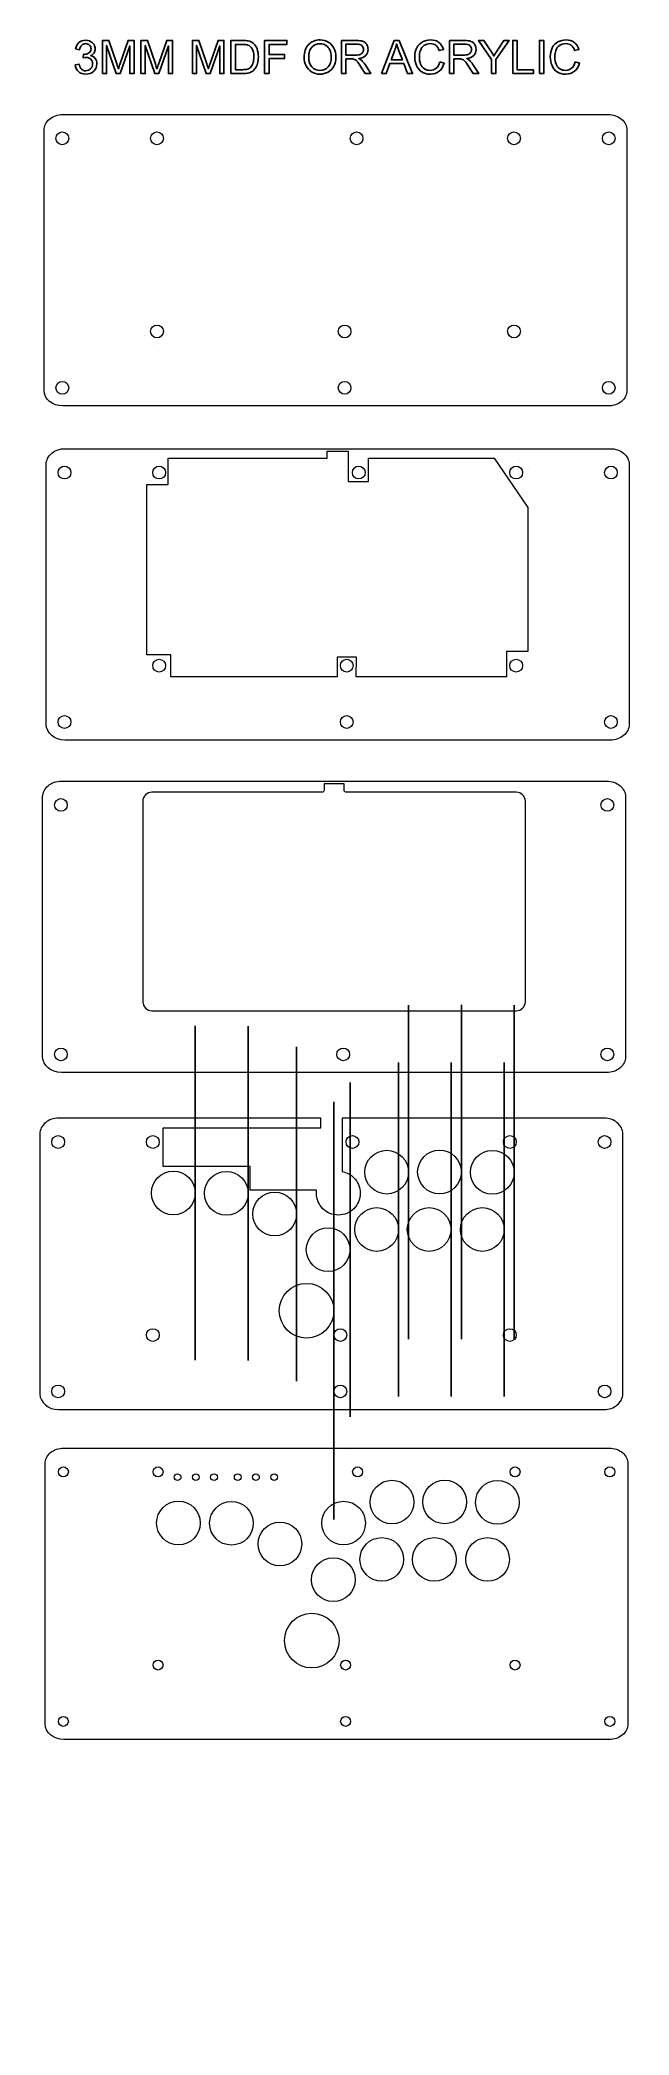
# Model space of a CAD drawing. Header units: millimetres. Extents: x 235 to 559, y -893 to 202.
import ezdxf

# ---------------------------------------------------------------- set-up
doc = ezdxf.new("R2010")
doc.units = ezdxf.units.MM
doc.header["$MEASUREMENT"] = 0
doc.layers.add('Layer 1', color=7, linetype='Continuous')

msp = doc.modelspace()

# ---------------------------------------------------------------- linework, layer by layer
at = {"layer": 'Layer 1', "color": 250}
for points, knots in [([(254.5215, 188.6838), (254.5215, 188.6838), (256.7567, 188.9886), (256.7567, 188.9886), (257.0149, 187.7186), (257.4467, 186.8042), (258.0606, 186.2454), (258.6744, 185.6866), (259.4279, 185.4072), (260.3212, 185.4072), (261.3795, 185.4072), (262.2727, 185.7713), (262.9924, 186.4994), (263.7121, 187.2275), (264.0719, 188.1292), (264.0719, 189.2045), (264.0719, 190.229), (263.7375, 191.0756), (263.0644, 191.7445), (262.3955, 192.4091), (261.5446, 192.7436), (260.5074, 192.7436), (260.0841, 192.7436), (259.5592, 192.6589), (258.9284, 192.4938), (258.9284, 192.4938), (259.1782, 194.4496), (259.1782, 194.4496), (259.3263, 194.4327), (259.4491, 194.4242), (259.538, 194.4242), (260.4947, 194.4242), (261.3499, 194.674), (262.1161, 195.1693), (262.8781, 195.6646), (263.2591, 196.4266), (263.2591, 197.4553), (263.2591, 198.2723), (262.9797, 198.9496), (262.4251, 199.4873), (261.8706, 200.0249), (261.1551, 200.2916), (260.2788, 200.2916), (259.4068, 200.2916), (258.6829, 200.0164), (258.1029, 199.4661), (257.5229, 198.9158), (257.1504, 198.0903), (256.9853, 196.9896), (256.9853, 196.9896), (254.7501, 197.396), (254.7501, 197.396), (255.0253, 198.8946), (255.6433, 200.0588), (256.6128, 200.8843), (257.578, 201.7098), (258.7845, 202.1204), (260.2238, 202.1204), (261.2144, 202.1204), (262.1288, 201.9087), (262.9628, 201.4812), (263.801, 201.0578), (264.4402, 200.4779), (264.8805, 199.7455), (265.325, 199.0089), (265.5451, 198.23), (265.5451, 197.4045), (265.5451, 196.6213), (265.3334, 195.9101), (264.9143, 195.2666), (264.491, 194.6232), (263.8645, 194.1109), (263.039, 193.7299), (264.1142, 193.4844), (264.9482, 192.9679), (265.5451, 192.1848), (266.1378, 191.4058), (266.4341, 190.4237), (266.4341, 189.2511), (266.4341, 187.6636), (265.8541, 186.3131), (264.6984, 185.2082), (263.5385, 184.1033), (262.0738, 183.553), (260.3042, 183.553), (258.7083, 183.553), (257.3832, 184.0314), (256.3291, 184.9839), (255.2708, 185.9364), (254.6697, 187.1683), (254.5215, 188.6838)], [0, 0, 0, 0, 0.033333333, 0.033333333, 0.033333333, 0.066666667, 0.066666667, 0.066666667, 0.1, 0.1, 0.1, 0.133333333, 0.133333333, 0.133333333, 0.166666667, 0.166666667, 0.166666667, 0.2, 0.2, 0.2, 0.233333333, 0.233333333, 0.233333333, 0.266666667, 0.266666667, 0.266666667, 0.3, 0.3, 0.3, 0.333333333, 0.333333333, 0.333333333, 0.366666667, 0.366666667, 0.366666667, 0.4, 0.4, 0.4, 0.433333333, 0.433333333, 0.433333333, 0.466666667, 0.466666667, 0.466666667, 0.5, 0.5, 0.5, 0.533333333, 0.533333333, 0.533333333, 0.566666667, 0.566666667, 0.566666667, 0.6, 0.6, 0.6, 0.633333333, 0.633333333, 0.633333333, 0.666666667, 0.666666667, 0.666666667, 0.7, 0.7, 0.7, 0.733333333, 0.733333333, 0.733333333, 0.766666667, 0.766666667, 0.766666667, 0.8, 0.8, 0.8, 0.833333333, 0.833333333, 0.833333333, 0.866666667, 0.866666667, 0.866666667, 0.9, 0.9, 0.9, 0.933333333, 0.933333333, 0.933333333, 0.966666667, 0.966666667, 0.966666667, 1, 1, 1, 1]), ([(269.4863, 183.8578), (269.4863, 183.8578), (269.4863, 202.0442), (269.4863, 202.0442), (269.4863, 202.0442), (273.0931, 202.0442), (273.0931, 202.0442), (273.0931, 202.0442), (277.3942, 189.1706), (277.3942, 189.1706), (277.7921, 187.9726), (278.08, 187.0751), (278.262, 186.4782), (278.4694, 187.1386), (278.7954, 188.1123), (279.2357, 189.395), (279.2357, 189.395), (283.6129, 202.0442), (283.6129, 202.0442), (283.6129, 202.0442), (286.8345, 202.0442), (286.8345, 202.0442), (286.8345, 202.0442), (286.8345, 183.8578), (286.8345, 183.8578), (286.8345, 183.8578), (284.5231, 183.8578), (284.5231, 183.8578), (284.5231, 183.8578), (284.5231, 199.0724), (284.5231, 199.0724), (284.5231, 199.0724), (279.2145, 183.8578), (279.2145, 183.8578), (279.2145, 183.8578), (277.047, 183.8578), (277.047, 183.8578), (277.047, 183.8578), (271.7977, 199.3518), (271.7977, 199.3518), (271.7977, 199.3518), (271.7977, 183.8578), (271.7977, 183.8578), (271.7977, 183.8578), (269.4863, 183.8578), (269.4863, 183.8578)], [0, 0, 0, 0, 0.066666667, 0.066666667, 0.066666667, 0.133333333, 0.133333333, 0.133333333, 0.2, 0.2, 0.2, 0.266666667, 0.266666667, 0.266666667, 0.333333333, 0.333333333, 0.333333333, 0.4, 0.4, 0.4, 0.466666667, 0.466666667, 0.466666667, 0.533333333, 0.533333333, 0.533333333, 0.6, 0.6, 0.6, 0.666666667, 0.666666667, 0.666666667, 0.733333333, 0.733333333, 0.733333333, 0.8, 0.8, 0.8, 0.866666667, 0.866666667, 0.866666667, 0.933333333, 0.933333333, 0.933333333, 1, 1, 1, 1]), ([(290.6445, 183.8578), (290.6445, 183.8578), (290.6445, 202.0442), (290.6445, 202.0442), (290.6445, 202.0442), (294.2513, 202.0442), (294.2513, 202.0442), (294.2513, 202.0442), (298.5524, 189.1706), (298.5524, 189.1706), (298.9503, 187.9726), (299.2382, 187.0751), (299.4202, 186.4782), (299.6276, 187.1386), (299.9536, 188.1123), (300.3939, 189.395), (300.3939, 189.395), (304.7711, 202.0442), (304.7711, 202.0442), (304.7711, 202.0442), (307.9927, 202.0442), (307.9927, 202.0442), (307.9927, 202.0442), (307.9927, 183.8578), (307.9927, 183.8578), (307.9927, 183.8578), (305.6813, 183.8578), (305.6813, 183.8578), (305.6813, 183.8578), (305.6813, 199.0724), (305.6813, 199.0724), (305.6813, 199.0724), (300.3727, 183.8578), (300.3727, 183.8578), (300.3727, 183.8578), (298.2052, 183.8578), (298.2052, 183.8578), (298.2052, 183.8578), (292.9559, 199.3518), (292.9559, 199.3518), (292.9559, 199.3518), (292.9559, 183.8578), (292.9559, 183.8578), (292.9559, 183.8578), (290.6445, 183.8578), (290.6445, 183.8578)], [0, 0, 0, 0, 0.066666667, 0.066666667, 0.066666667, 0.133333333, 0.133333333, 0.133333333, 0.2, 0.2, 0.2, 0.266666667, 0.266666667, 0.266666667, 0.333333333, 0.333333333, 0.333333333, 0.4, 0.4, 0.4, 0.466666667, 0.466666667, 0.466666667, 0.533333333, 0.533333333, 0.533333333, 0.6, 0.6, 0.6, 0.666666667, 0.666666667, 0.666666667, 0.733333333, 0.733333333, 0.733333333, 0.8, 0.8, 0.8, 0.866666667, 0.866666667, 0.866666667, 0.933333333, 0.933333333, 0.933333333, 1, 1, 1, 1]), ([(318.8597, 183.8578), (318.8597, 183.8578), (318.8597, 202.0442), (318.8597, 202.0442), (318.8597, 202.0442), (322.4665, 202.0442), (322.4665, 202.0442), (322.4665, 202.0442), (326.7676, 189.1706), (326.7676, 189.1706), (327.1655, 187.9726), (327.4534, 187.0751), (327.6354, 186.4782), (327.8428, 187.1386), (328.1688, 188.1123), (328.6091, 189.395), (328.6091, 189.395), (332.9863, 202.0442), (332.9863, 202.0442), (332.9863, 202.0442), (336.2079, 202.0442), (336.2079, 202.0442), (336.2079, 202.0442), (336.2079, 183.8578), (336.2079, 183.8578), (336.2079, 183.8578), (333.8965, 183.8578), (333.8965, 183.8578), (333.8965, 183.8578), (333.8965, 199.0724), (333.8965, 199.0724), (333.8965, 199.0724), (328.5879, 183.8578), (328.5879, 183.8578), (328.5879, 183.8578), (326.4204, 183.8578), (326.4204, 183.8578), (326.4204, 183.8578), (321.1711, 199.3518), (321.1711, 199.3518), (321.1711, 199.3518), (321.1711, 183.8578), (321.1711, 183.8578), (321.1711, 183.8578), (318.8597, 183.8578), (318.8597, 183.8578)], [0, 0, 0, 0, 0.066666667, 0.066666667, 0.066666667, 0.133333333, 0.133333333, 0.133333333, 0.2, 0.2, 0.2, 0.266666667, 0.266666667, 0.266666667, 0.333333333, 0.333333333, 0.333333333, 0.4, 0.4, 0.4, 0.466666667, 0.466666667, 0.466666667, 0.533333333, 0.533333333, 0.533333333, 0.6, 0.6, 0.6, 0.666666667, 0.666666667, 0.666666667, 0.733333333, 0.733333333, 0.733333333, 0.8, 0.8, 0.8, 0.866666667, 0.866666667, 0.866666667, 0.933333333, 0.933333333, 0.933333333, 1, 1, 1, 1]), ([(340.0687, 183.8578), (340.0687, 183.8578), (340.0687, 202.0442), (340.0687, 202.0442), (340.0687, 202.0442), (346.334, 202.0442), (346.334, 202.0442), (347.748, 202.0442), (348.8275, 201.9595), (349.5725, 201.786), (350.6139, 201.5447), (351.5029, 201.1086), (352.2395, 200.4821), (353.2005, 199.6693), (353.9159, 198.6364), (354.3901, 197.3748), (354.8684, 196.1133), (355.1055, 194.6697), (355.1055, 193.0484), (355.1055, 191.6683), (354.9446, 190.4449), (354.6229, 189.3781), (354.3012, 188.3113), (353.8863, 187.4265), (353.3825, 186.728), (352.8745, 186.0295), (352.3242, 185.4792), (351.7231, 185.0812), (351.1262, 184.6791), (350.4023, 184.3743), (349.5556, 184.1668), (348.7047, 183.9594), (347.731, 183.8578), (346.6304, 183.8578), (346.6304, 183.8578), (340.0687, 183.8578), (340.0687, 183.8578)], [0, 0, 0, 0, 0.083333333, 0.083333333, 0.083333333, 0.166666667, 0.166666667, 0.166666667, 0.25, 0.25, 0.25, 0.333333333, 0.333333333, 0.333333333, 0.416666667, 0.416666667, 0.416666667, 0.5, 0.5, 0.5, 0.583333333, 0.583333333, 0.583333333, 0.666666667, 0.666666667, 0.666666667, 0.75, 0.75, 0.75, 0.833333333, 0.833333333, 0.833333333, 0.916666667, 0.916666667, 0.916666667, 1, 1, 1, 1]), ([(342.4817, 185.9914), (342.4817, 185.9914), (346.3594, 185.9914), (346.3594, 185.9914), (347.5575, 185.9914), (348.4973, 186.1015), (349.1788, 186.3258), (349.8604, 186.5502), (350.4023, 186.8635), (350.8087, 187.2699), (351.3759, 187.8414), (351.8204, 188.6118), (352.1379, 189.577), (352.4554, 190.5422), (352.6163, 191.7106), (352.6163, 193.0865), (352.6163, 194.9915), (352.303, 196.4562), (351.6807, 197.4807), (351.0584, 198.5051), (350.3007, 199.1909), (349.4074, 199.5381), (348.764, 199.7878), (347.7268, 199.9106), (346.2959, 199.9106), (346.2959, 199.9106), (342.4817, 199.9106), (342.4817, 199.9106), (342.4817, 199.9106), (342.4817, 185.9914), (342.4817, 185.9914)], [0, 0, 0, 0, 0.1, 0.1, 0.1, 0.2, 0.2, 0.2, 0.3, 0.3, 0.3, 0.4, 0.4, 0.4, 0.5, 0.5, 0.5, 0.6, 0.6, 0.6, 0.7, 0.7, 0.7, 0.8, 0.8, 0.8, 0.9, 0.9, 0.9, 1, 1, 1, 1]), ([(358.5387, 183.8578), (358.5387, 183.8578), (358.5387, 202.0442), (358.5387, 202.0442), (358.5387, 202.0442), (370.8069, 202.0442), (370.8069, 202.0442), (370.8069, 202.0442), (370.8069, 199.9106), (370.8069, 199.9106), (370.8069, 199.9106), (360.9517, 199.9106), (360.9517, 199.9106), (360.9517, 199.9106), (360.9517, 194.2464), (360.9517, 194.2464), (360.9517, 194.2464), (369.4861, 194.2464), (369.4861, 194.2464), (369.4861, 194.2464), (369.4861, 192.1128), (369.4861, 192.1128), (369.4861, 192.1128), (360.9517, 192.1128), (360.9517, 192.1128), (360.9517, 192.1128), (360.9517, 183.8578), (360.9517, 183.8578), (360.9517, 183.8578), (358.5387, 183.8578), (358.5387, 183.8578)], [0, 0, 0, 0, 0.1, 0.1, 0.1, 0.2, 0.2, 0.2, 0.3, 0.3, 0.3, 0.4, 0.4, 0.4, 0.5, 0.5, 0.5, 0.6, 0.6, 0.6, 0.7, 0.7, 0.7, 0.8, 0.8, 0.8, 0.9, 0.9, 0.9, 1, 1, 1, 1]), ([(380.2473, 192.7097), (380.2473, 195.7238), (381.0601, 198.086), (382.6815, 199.7921), (384.3028, 201.4981), (386.3941, 202.349), (388.9595, 202.349), (390.6401, 202.349), (392.1514, 201.9468), (393.5019, 201.1467), (394.8481, 200.3466), (395.8768, 199.229), (396.5837, 197.7939), (397.2907, 196.3631), (397.6463, 194.7375), (397.6463, 192.9214), (397.6463, 191.0799), (397.2738, 189.4289), (396.5287, 187.9768), (395.7836, 186.5206), (394.7295, 185.4199), (393.3664, 184.6748), (391.999, 183.9255), (390.5258, 183.553), (388.9468, 183.553), (387.2323, 183.553), (385.7041, 183.9679), (384.3536, 184.7934), (383.0074, 185.6189), (381.983, 186.7449), (381.2887, 188.1758), (380.5944, 189.6024), (380.2473, 191.1137), (380.2473, 192.7097)], [0, 0, 0, 0, 0.090909091, 0.090909091, 0.090909091, 0.181818182, 0.181818182, 0.181818182, 0.272727273, 0.272727273, 0.272727273, 0.363636364, 0.363636364, 0.363636364, 0.454545455, 0.454545455, 0.454545455, 0.545454545, 0.545454545, 0.545454545, 0.636363636, 0.636363636, 0.636363636, 0.727272727, 0.727272727, 0.727272727, 0.818181818, 0.818181818, 0.818181818, 0.909090909, 0.909090909, 0.909090909, 1, 1, 1, 1]), ([(382.7365, 192.6674), (382.7365, 190.4787), (383.3249, 188.7558), (384.5018, 187.4985), (385.6787, 186.2412), (387.1561, 185.6104), (388.9341, 185.6104), (390.746, 185.6104), (392.2319, 186.2454), (393.4045, 187.5154), (394.5729, 188.7854), (395.1571, 190.5888), (395.1571, 192.9256), (395.1571, 194.403), (394.9073, 195.6942), (394.4078, 196.7949), (393.9083, 197.8955), (393.1759, 198.7507), (392.2149, 199.356), (391.2497, 199.9614), (390.1702, 200.2662), (388.9722, 200.2662), (387.2704, 200.2662), (385.8057, 199.682), (384.578, 198.5136), (383.3503, 197.3452), (382.7365, 195.3979), (382.7365, 192.6674)], [0, 0, 0, 0, 0.111111111, 0.111111111, 0.111111111, 0.222222222, 0.222222222, 0.222222222, 0.333333333, 0.333333333, 0.333333333, 0.444444444, 0.444444444, 0.444444444, 0.555555556, 0.555555556, 0.555555556, 0.666666667, 0.666666667, 0.666666667, 0.777777778, 0.777777778, 0.777777778, 0.888888889, 0.888888889, 0.888888889, 1, 1, 1, 1]), ([(400.7917, 183.8578), (400.7917, 183.8578), (400.7917, 202.0442), (400.7917, 202.0442), (400.7917, 202.0442), (408.852, 202.0442), (408.852, 202.0442), (410.4733, 202.0442), (411.7052, 201.8791), (412.5477, 201.5531), (413.3901, 201.2272), (414.0632, 200.6514), (414.567, 199.8259), (415.0707, 199.0004), (415.3205, 198.086), (415.3205, 197.087), (415.3205, 195.7958), (414.9014, 194.7078), (414.0674, 193.8231), (413.2335, 192.9383), (411.9465, 192.3795), (410.2024, 192.1382), (410.8416, 191.8334), (411.3242, 191.5286), (411.6544, 191.2323), (412.3572, 190.5888), (413.0218, 189.7802), (413.6441, 188.8108), (413.6441, 188.8108), (416.7895, 183.8578), (416.7895, 183.8578), (416.7895, 183.8578), (413.7838, 183.8578), (413.7838, 183.8578), (413.7838, 183.8578), (411.3793, 187.6424), (411.3793, 187.6424), (410.6808, 188.7388), (410.1008, 189.5728), (409.6478, 190.1528), (409.1906, 190.7327), (408.7842, 191.1349), (408.4244, 191.3677), (408.0688, 191.5963), (407.7005, 191.7572), (407.328, 191.8503), (407.057, 191.9054), (406.6125, 191.935), (405.9902, 191.935), (405.9902, 191.935), (403.2047, 191.935), (403.2047, 191.935), (403.2047, 191.935), (403.2047, 183.8578), (403.2047, 183.8578), (403.2047, 183.8578), (400.7917, 183.8578), (400.7917, 183.8578)], [0, 0, 0, 0, 0.052631579, 0.052631579, 0.052631579, 0.105263158, 0.105263158, 0.105263158, 0.157894737, 0.157894737, 0.157894737, 0.210526316, 0.210526316, 0.210526316, 0.263157895, 0.263157895, 0.263157895, 0.315789474, 0.315789474, 0.315789474, 0.368421053, 0.368421053, 0.368421053, 0.421052632, 0.421052632, 0.421052632, 0.473684211, 0.473684211, 0.473684211, 0.526315789, 0.526315789, 0.526315789, 0.578947368, 0.578947368, 0.578947368, 0.631578947, 0.631578947, 0.631578947, 0.684210526, 0.684210526, 0.684210526, 0.736842105, 0.736842105, 0.736842105, 0.789473684, 0.789473684, 0.789473684, 0.842105263, 0.842105263, 0.842105263, 0.894736842, 0.894736842, 0.894736842, 0.947368421, 0.947368421, 0.947368421, 1, 1, 1, 1]), ([(403.2047, 194.0178), (403.2047, 194.0178), (408.3694, 194.0178), (408.3694, 194.0178), (409.47, 194.0178), (410.3252, 194.1321), (410.9432, 194.3607), (411.5613, 194.5851), (412.0312, 194.9491), (412.3487, 195.4529), (412.6704, 195.9524), (412.8313, 196.4943), (412.8313, 197.0827), (412.8313, 197.9421), (412.5223, 198.6533), (411.9, 199.2079), (411.2777, 199.7624), (410.2955, 200.0376), (408.9536, 200.0376), (408.9536, 200.0376), (403.2047, 200.0376), (403.2047, 200.0376), (403.2047, 200.0376), (403.2047, 194.0178), (403.2047, 194.0178)], [0, 0, 0, 0, 0.125, 0.125, 0.125, 0.25, 0.25, 0.25, 0.375, 0.375, 0.375, 0.5, 0.5, 0.5, 0.625, 0.625, 0.625, 0.75, 0.75, 0.75, 0.875, 0.875, 0.875, 1, 1, 1, 1]), ([(422.7457, 183.8578), (422.7457, 183.8578), (429.7222, 202.0442), (429.7222, 202.0442), (429.7222, 202.0442), (432.3681, 202.0442), (432.3681, 202.0442), (432.3681, 202.0442), (439.7722, 183.8578), (439.7722, 183.8578), (439.7722, 183.8578), (437.0332, 183.8578), (437.0332, 183.8578), (437.0332, 183.8578), (434.9292, 189.3696), (434.9292, 189.3696), (434.9292, 189.3696), (427.2711, 189.3696), (427.2711, 189.3696), (427.2711, 189.3696), (425.2984, 183.8578), (425.2984, 183.8578), (425.2984, 183.8578), (422.7457, 183.8578), (422.7457, 183.8578)], [0, 0, 0, 0, 0.125, 0.125, 0.125, 0.25, 0.25, 0.25, 0.375, 0.375, 0.375, 0.5, 0.5, 0.5, 0.625, 0.625, 0.625, 0.75, 0.75, 0.75, 0.875, 0.875, 0.875, 1, 1, 1, 1]), ([(427.9781, 191.3254), (427.9781, 191.3254), (434.1757, 191.3254), (434.1757, 191.3254), (434.1757, 191.3254), (432.2792, 196.3673), (432.2792, 196.3673), (431.7077, 197.8998), (431.2759, 199.1655), (430.9753, 200.1646), (430.7255, 198.9793), (430.3911, 197.8151), (429.972, 196.6636), (429.972, 196.6636), (427.9781, 191.3254), (427.9781, 191.3254)], [0, 0, 0, 0, 0.2, 0.2, 0.2, 0.4, 0.4, 0.4, 0.6, 0.6, 0.6, 0.8, 0.8, 0.8, 1, 1, 1, 1]), ([(454.6354, 190.2374), (454.6354, 190.2374), (457.0484, 189.6278), (457.0484, 189.6278), (456.5446, 187.6509), (455.6387, 186.148), (454.3306, 185.1109), (453.0225, 184.0737), (451.4223, 183.553), (449.53, 183.553), (447.5742, 183.553), (445.9825, 183.9509), (444.7548, 184.751), (443.5271, 185.5469), (442.5958, 186.7026), (441.9566, 188.2139), (441.3173, 189.7294), (440.9956, 191.3508), (440.9956, 193.0865), (440.9956, 194.9788), (441.3554, 196.6298), (442.0793, 198.0395), (442.8032, 199.4492), (443.8319, 200.5202), (445.1654, 201.2526), (446.4989, 201.9849), (447.9679, 202.349), (449.5681, 202.349), (451.3884, 202.349), (452.9167, 201.8876), (454.1528, 200.9605), (455.3932, 200.0334), (456.2568, 198.7337), (456.7436, 197.0573), (456.7436, 197.0573), (454.3814, 196.4985), (454.3814, 196.4985), (453.9623, 197.8193), (453.3485, 198.7845), (452.5484, 199.3857), (451.7483, 199.991), (450.7407, 200.2916), (449.5258, 200.2916), (448.133, 200.2916), (446.9646, 199.9572), (446.029, 199.2883), (445.0935, 198.6194), (444.4331, 197.7177), (444.0563, 196.5917), (443.6753, 195.4614), (443.4848, 194.2972), (443.4848, 193.0992), (443.4848, 191.554), (443.7092, 190.2036), (444.1579, 189.0521), (444.6066, 187.8964), (445.3051, 187.037), (446.2534, 186.4655), (447.2017, 185.894), (448.2261, 185.6104), (449.331, 185.6104), (450.6772, 185.6104), (451.8118, 185.9999), (452.7431, 186.7746), (453.6744, 187.5535), (454.3052, 188.705), (454.6354, 190.2374)], [0, 0, 0, 0, 0.045454545, 0.045454545, 0.045454545, 0.090909091, 0.090909091, 0.090909091, 0.136363636, 0.136363636, 0.136363636, 0.181818182, 0.181818182, 0.181818182, 0.227272727, 0.227272727, 0.227272727, 0.272727273, 0.272727273, 0.272727273, 0.318181818, 0.318181818, 0.318181818, 0.363636364, 0.363636364, 0.363636364, 0.409090909, 0.409090909, 0.409090909, 0.454545455, 0.454545455, 0.454545455, 0.5, 0.5, 0.5, 0.545454545, 0.545454545, 0.545454545, 0.590909091, 0.590909091, 0.590909091, 0.636363636, 0.636363636, 0.636363636, 0.681818182, 0.681818182, 0.681818182, 0.727272727, 0.727272727, 0.727272727, 0.772727273, 0.772727273, 0.772727273, 0.818181818, 0.818181818, 0.818181818, 0.863636364, 0.863636364, 0.863636364, 0.909090909, 0.909090909, 0.909090909, 0.954545455, 0.954545455, 0.954545455, 1, 1, 1, 1]), ([(460.0752, 183.8578), (460.0752, 183.8578), (460.0752, 202.0442), (460.0752, 202.0442), (460.0752, 202.0442), (468.1355, 202.0442), (468.1355, 202.0442), (469.7568, 202.0442), (470.9887, 201.8791), (471.8312, 201.5531), (472.6736, 201.2272), (473.3467, 200.6514), (473.8505, 199.8259), (474.3542, 199.0004), (474.604, 198.086), (474.604, 197.087), (474.604, 195.7958), (474.1849, 194.7078), (473.3509, 193.8231), (472.517, 192.9383), (471.23, 192.3795), (469.4859, 192.1382), (470.1251, 191.8334), (470.6077, 191.5286), (470.9379, 191.2323), (471.6407, 190.5888), (472.3053, 189.7802), (472.9276, 188.8108), (472.9276, 188.8108), (476.073, 183.8578), (476.073, 183.8578), (476.073, 183.8578), (473.0673, 183.8578), (473.0673, 183.8578), (473.0673, 183.8578), (470.6628, 187.6424), (470.6628, 187.6424), (469.9643, 188.7388), (469.3843, 189.5728), (468.9313, 190.1528), (468.4741, 190.7327), (468.0677, 191.1349), (467.7079, 191.3677), (467.3523, 191.5963), (466.984, 191.7572), (466.6115, 191.8503), (466.3405, 191.9054), (465.896, 191.935), (465.2737, 191.935), (465.2737, 191.935), (462.4882, 191.935), (462.4882, 191.935), (462.4882, 191.935), (462.4882, 183.8578), (462.4882, 183.8578), (462.4882, 183.8578), (460.0752, 183.8578), (460.0752, 183.8578)], [0, 0, 0, 0, 0.052631579, 0.052631579, 0.052631579, 0.105263158, 0.105263158, 0.105263158, 0.157894737, 0.157894737, 0.157894737, 0.210526316, 0.210526316, 0.210526316, 0.263157895, 0.263157895, 0.263157895, 0.315789474, 0.315789474, 0.315789474, 0.368421053, 0.368421053, 0.368421053, 0.421052632, 0.421052632, 0.421052632, 0.473684211, 0.473684211, 0.473684211, 0.526315789, 0.526315789, 0.526315789, 0.578947368, 0.578947368, 0.578947368, 0.631578947, 0.631578947, 0.631578947, 0.684210526, 0.684210526, 0.684210526, 0.736842105, 0.736842105, 0.736842105, 0.789473684, 0.789473684, 0.789473684, 0.842105263, 0.842105263, 0.842105263, 0.894736842, 0.894736842, 0.894736842, 0.947368421, 0.947368421, 0.947368421, 1, 1, 1, 1]), ([(462.4882, 194.0178), (462.4882, 194.0178), (467.6529, 194.0178), (467.6529, 194.0178), (468.7535, 194.0178), (469.6087, 194.1321), (470.2267, 194.3607), (470.8448, 194.5851), (471.3147, 194.9491), (471.6322, 195.4529), (471.9539, 195.9524), (472.1148, 196.4943), (472.1148, 197.0827), (472.1148, 197.9421), (471.8058, 198.6533), (471.1835, 199.2079), (470.5612, 199.7624), (469.579, 200.0376), (468.2371, 200.0376), (468.2371, 200.0376), (462.4882, 200.0376), (462.4882, 200.0376), (462.4882, 200.0376), (462.4882, 194.0178), (462.4882, 194.0178)], [0, 0, 0, 0, 0.125, 0.125, 0.125, 0.25, 0.25, 0.25, 0.375, 0.375, 0.375, 0.5, 0.5, 0.5, 0.625, 0.625, 0.625, 0.75, 0.75, 0.75, 0.875, 0.875, 0.875, 1, 1, 1, 1]), ([(483.0368, 183.8578), (483.0368, 183.8578), (483.0368, 191.5625), (483.0368, 191.5625), (483.0368, 191.5625), (476.0264, 202.0442), (476.0264, 202.0442), (476.0264, 202.0442), (478.922, 202.0442), (478.922, 202.0442), (478.922, 202.0442), (482.5161, 196.5409), (482.5161, 196.5409), (483.1849, 195.5206), (483.8072, 194.5004), (484.3745, 193.4802), (484.9291, 194.4327), (485.6022, 195.4995), (486.3853, 196.6848), (486.3853, 196.6848), (489.9075, 202.0442), (489.9075, 202.0442), (489.9075, 202.0442), (492.7142, 202.0442), (492.7142, 202.0442), (492.7142, 202.0442), (485.4498, 191.5625), (485.4498, 191.5625), (485.4498, 191.5625), (485.4498, 183.8578), (485.4498, 183.8578), (485.4498, 183.8578), (483.0368, 183.8578), (483.0368, 183.8578)], [0, 0, 0, 0, 0.090909091, 0.090909091, 0.090909091, 0.181818182, 0.181818182, 0.181818182, 0.272727273, 0.272727273, 0.272727273, 0.363636364, 0.363636364, 0.363636364, 0.454545455, 0.454545455, 0.454545455, 0.545454545, 0.545454545, 0.545454545, 0.636363636, 0.636363636, 0.636363636, 0.727272727, 0.727272727, 0.727272727, 0.818181818, 0.818181818, 0.818181818, 0.909090909, 0.909090909, 0.909090909, 1, 1, 1, 1]), ([(494.7504, 183.8578), (494.7504, 183.8578), (494.7504, 202.0442), (494.7504, 202.0442), (494.7504, 202.0442), (497.1634, 202.0442), (497.1634, 202.0442), (497.1634, 202.0442), (497.1634, 185.9914), (497.1634, 185.9914), (497.1634, 185.9914), (506.1042, 185.9914), (506.1042, 185.9914), (506.1042, 185.9914), (506.1042, 183.8578), (506.1042, 183.8578), (506.1042, 183.8578), (494.7504, 183.8578), (494.7504, 183.8578)], [0, 0, 0, 0, 0.166666667, 0.166666667, 0.166666667, 0.333333333, 0.333333333, 0.333333333, 0.5, 0.5, 0.5, 0.666666667, 0.666666667, 0.666666667, 0.833333333, 0.833333333, 0.833333333, 1, 1, 1, 1]), ([(509.385, 183.8578), (509.385, 183.8578), (509.385, 202.0442), (509.385, 202.0442), (509.385, 202.0442), (511.798, 202.0442), (511.798, 202.0442), (511.798, 202.0442), (511.798, 183.8578), (511.798, 183.8578), (511.798, 183.8578), (509.385, 183.8578), (509.385, 183.8578)], [0, 0, 0, 0, 0.25, 0.25, 0.25, 0.5, 0.5, 0.5, 0.75, 0.75, 0.75, 1, 1, 1, 1]), ([(528.9896, 190.2374), (528.9896, 190.2374), (531.4026, 189.6278), (531.4026, 189.6278), (530.8988, 187.6509), (529.9929, 186.148), (528.6848, 185.1109), (527.3767, 184.0737), (525.7765, 183.553), (523.8842, 183.553), (521.9284, 183.553), (520.3367, 183.9509), (519.109, 184.751), (517.8813, 185.5469), (516.95, 186.7026), (516.3108, 188.2139), (515.6715, 189.7294), (515.3498, 191.3508), (515.3498, 193.0865), (515.3498, 194.9788), (515.7096, 196.6298), (516.4335, 198.0395), (517.1574, 199.4492), (518.1861, 200.5202), (519.5196, 201.2526), (520.8531, 201.9849), (522.3221, 202.349), (523.9223, 202.349), (525.7426, 202.349), (527.2709, 201.8876), (528.507, 200.9605), (529.7474, 200.0334), (530.611, 198.7337), (531.0978, 197.0573), (531.0978, 197.0573), (528.7356, 196.4985), (528.7356, 196.4985), (528.3165, 197.8193), (527.7027, 198.7845), (526.9026, 199.3857), (526.1025, 199.991), (525.0949, 200.2916), (523.88, 200.2916), (522.4872, 200.2916), (521.3188, 199.9572), (520.3832, 199.2883), (519.4477, 198.6194), (518.7873, 197.7177), (518.4105, 196.5917), (518.0295, 195.4614), (517.839, 194.2972), (517.839, 193.0992), (517.839, 191.554), (518.0634, 190.2036), (518.5121, 189.0521), (518.9608, 187.8964), (519.6593, 187.037), (520.6076, 186.4655), (521.5559, 185.894), (522.5803, 185.6104), (523.6852, 185.6104), (525.0314, 185.6104), (526.166, 185.9999), (527.0973, 186.7746), (528.0286, 187.5535), (528.6594, 188.705), (528.9896, 190.2374)], [0, 0, 0, 0, 0.045454545, 0.045454545, 0.045454545, 0.090909091, 0.090909091, 0.090909091, 0.136363636, 0.136363636, 0.136363636, 0.181818182, 0.181818182, 0.181818182, 0.227272727, 0.227272727, 0.227272727, 0.272727273, 0.272727273, 0.272727273, 0.318181818, 0.318181818, 0.318181818, 0.363636364, 0.363636364, 0.363636364, 0.409090909, 0.409090909, 0.409090909, 0.454545455, 0.454545455, 0.454545455, 0.5, 0.5, 0.5, 0.545454545, 0.545454545, 0.545454545, 0.590909091, 0.590909091, 0.590909091, 0.636363636, 0.636363636, 0.636363636, 0.681818182, 0.681818182, 0.681818182, 0.727272727, 0.727272727, 0.727272727, 0.772727273, 0.772727273, 0.772727273, 0.818181818, 0.818181818, 0.818181818, 0.863636364, 0.863636364, 0.863636364, 0.909090909, 0.909090909, 0.909090909, 0.954545455, 0.954545455, 0.954545455, 1, 1, 1, 1])]:
    msp.add_open_spline(points, degree=3, knots=knots, dxfattribs=at)
at = {"layer": 'Layer 1', "lineweight": 9}
for points, knots in [([(247.705, 161.3962), (244.9799, 161.3962), (242.3663, 160.4892), (240.4394, 158.8747), (238.5124, 157.2603), (237.4298, 155.0706), (237.4298, 152.7874), (237.4298, 152.7874), (237.4298, 10.005), (237.4298, 10.005), (237.4298, 5.2505), (242.0302, 1.3962), (247.705, 1.3962), (247.705, 1.3962), (547.1546, 1.3962), (547.1546, 1.3962), (549.8797, 1.3962), (552.4933, 2.3032), (554.4202, 3.9177), (556.3472, 5.5321), (557.4298, 7.7218), (557.4298, 10.005), (557.4298, 10.005), (557.4298, 152.7874), (557.4298, 152.7874), (557.4298, 155.0706), (556.3472, 157.2603), (554.4202, 158.8747), (552.4933, 160.4892), (549.8797, 161.3962), (547.1546, 161.3962), (547.1546, 161.3962), (247.705, 161.3962), (247.705, 161.3962)], [0, 0, 0, 0, 0.090909091, 0.090909091, 0.090909091, 0.181818182, 0.181818182, 0.181818182, 0.272727273, 0.272727273, 0.272727273, 0.363636364, 0.363636364, 0.363636364, 0.454545455, 0.454545455, 0.454545455, 0.545454545, 0.545454545, 0.545454545, 0.636363636, 0.636363636, 0.636363636, 0.727272727, 0.727272727, 0.727272727, 0.818181818, 0.818181818, 0.818181818, 0.909090909, 0.909090909, 0.909090909, 1, 1, 1, 1]), ([(250.9615, 148.2962), (250.9615, 150.2292), (249.3945, 151.7962), (247.4615, 151.7962), (245.5285, 151.7962), (243.9615, 150.2292), (243.9615, 148.2962), (243.9615, 146.3632), (245.5285, 144.7962), (247.4615, 144.7962), (249.3945, 144.7962), (250.9615, 146.3632), (250.9615, 148.2962)], [0, 0, 0, 0, 0.25, 0.25, 0.25, 0.5, 0.5, 0.5, 0.75, 0.75, 0.75, 1, 1, 1, 1]), ([(302.9298, 148.2962), (302.9298, 150.2292), (301.3628, 151.7962), (299.4298, 151.7962), (297.4968, 151.7962), (295.9298, 150.2292), (295.9298, 148.2962), (295.9298, 146.3632), (297.4968, 144.7962), (299.4298, 144.7962), (301.3628, 144.7962), (302.9298, 146.3632), (302.9298, 148.2962)], [0, 0, 0, 0, 0.25, 0.25, 0.25, 0.5, 0.5, 0.5, 0.75, 0.75, 0.75, 1, 1, 1, 1]), ([(412.5298, 148.2962), (412.5298, 150.2292), (410.9628, 151.7962), (409.0298, 151.7962), (407.0968, 151.7962), (405.5298, 150.2292), (405.5298, 148.2962), (405.5298, 146.3632), (407.0968, 144.7962), (409.0298, 144.7962), (410.9628, 144.7962), (412.5298, 146.3632), (412.5298, 148.2962)], [0, 0, 0, 0, 0.25, 0.25, 0.25, 0.5, 0.5, 0.5, 0.75, 0.75, 0.75, 1, 1, 1, 1]), ([(498.9298, 148.2962), (498.9298, 150.2292), (497.3628, 151.7962), (495.4298, 151.7962), (493.4968, 151.7962), (491.9298, 150.2292), (491.9298, 148.2962), (491.9298, 146.3632), (493.4968, 144.7962), (495.4298, 144.7962), (497.3628, 144.7962), (498.9298, 146.3632), (498.9298, 148.2962)], [0, 0, 0, 0, 0.25, 0.25, 0.25, 0.5, 0.5, 0.5, 0.75, 0.75, 0.75, 1, 1, 1, 1]), ([(550.9615, 148.2962), (550.9615, 150.2292), (549.3945, 151.7962), (547.4615, 151.7962), (545.5285, 151.7962), (543.9615, 150.2292), (543.9615, 148.2962), (543.9615, 146.3632), (545.5285, 144.7962), (547.4615, 144.7962), (549.3945, 144.7962), (550.9615, 146.3632), (550.9615, 148.2962)], [0, 0, 0, 0, 0.25, 0.25, 0.25, 0.5, 0.5, 0.5, 0.75, 0.75, 0.75, 1, 1, 1, 1]), ([(302.9298, 42.2962), (302.9298, 44.2292), (301.3628, 45.7962), (299.4298, 45.7962), (297.4968, 45.7962), (295.9298, 44.2292), (295.9298, 42.2962), (295.9298, 40.3632), (297.4968, 38.7962), (299.4298, 38.7962), (301.3628, 38.7962), (302.9298, 40.3632), (302.9298, 42.2962)], [0, 0, 0, 0, 0.25, 0.25, 0.25, 0.5, 0.5, 0.5, 0.75, 0.75, 0.75, 1, 1, 1, 1]), ([(405.9298, 42.2962), (405.9298, 44.2292), (404.3628, 45.7962), (402.4298, 45.7962), (400.4968, 45.7962), (398.9298, 44.2292), (398.9298, 42.2962), (398.9298, 40.3632), (400.4968, 38.7962), (402.4298, 38.7962), (404.3628, 38.7962), (405.9298, 40.3632), (405.9298, 42.2962)], [0, 0, 0, 0, 0.25, 0.25, 0.25, 0.5, 0.5, 0.5, 0.75, 0.75, 0.75, 1, 1, 1, 1]), ([(498.9298, 42.2962), (498.9298, 44.2292), (497.3628, 45.7962), (495.4298, 45.7962), (493.4968, 45.7962), (491.9298, 44.2292), (491.9298, 42.2962), (491.9298, 40.3632), (493.4968, 38.7962), (495.4298, 38.7962), (497.3628, 38.7962), (498.9298, 40.3632), (498.9298, 42.2962)], [0, 0, 0, 0, 0.25, 0.25, 0.25, 0.5, 0.5, 0.5, 0.75, 0.75, 0.75, 1, 1, 1, 1]), ([(250.9615, 11.3643), (250.9615, 13.2973), (249.3945, 14.8643), (247.4615, 14.8643), (245.5285, 14.8643), (243.9615, 13.2973), (243.9615, 11.3643), (243.9615, 9.4313), (245.5285, 7.8643), (247.4615, 7.8643), (249.3945, 7.8643), (250.9615, 9.4313), (250.9615, 11.3643)], [0, 0, 0, 0, 0.25, 0.25, 0.25, 0.5, 0.5, 0.5, 0.75, 0.75, 0.75, 1, 1, 1, 1]), ([(405.9298, 11.3658), (405.9298, 13.2988), (404.3628, 14.8658), (402.4298, 14.8658), (400.4968, 14.8658), (398.9298, 13.2988), (398.9298, 11.3658), (398.9298, 9.4328), (400.4968, 7.8658), (402.4298, 7.8658), (404.3628, 7.8658), (405.9298, 9.4328), (405.9298, 11.3658)], [0, 0, 0, 0, 0.25, 0.25, 0.25, 0.5, 0.5, 0.5, 0.75, 0.75, 0.75, 1, 1, 1, 1]), ([(550.9615, 11.3658), (550.9615, 13.2988), (549.3945, 14.8658), (547.4615, 14.8658), (545.5285, 14.8658), (543.9615, 13.2988), (543.9615, 11.3658), (543.9615, 9.4328), (545.5285, 7.8658), (547.4615, 7.8658), (549.3945, 7.8658), (550.9615, 9.4328), (550.9615, 11.3658)], [0, 0, 0, 0, 0.25, 0.25, 0.25, 0.5, 0.5, 0.5, 0.75, 0.75, 0.75, 1, 1, 1, 1]), ([(238.635, -30.6466), (238.635, -30.6466), (238.635, -173.429), (238.635, -173.429), (238.635, -178.1835), (243.2354, -182.0378), (248.9102, -182.0378), (248.9102, -182.0378), (548.3598, -182.0378), (548.3598, -182.0378), (551.0849, -182.0378), (553.6985, -181.1308), (555.6254, -179.5163), (557.5524, -177.9019), (558.635, -175.7122), (558.635, -173.429), (558.635, -173.429), (558.635, -30.6466), (558.635, -30.6466), (558.635, -28.3634), (557.5524, -26.1737), (555.6254, -24.5593), (553.6985, -22.9448), (551.0849, -22.0378), (548.3598, -22.0378), (548.3598, -22.0378), (407.0578, -22.0378), (407.0578, -22.0378), (407.0578, -22.0378), (248.9102, -22.0378), (248.9102, -22.0378), (246.1851, -22.0378), (243.5715, -22.9448), (241.6446, -24.5593), (239.7176, -26.1737), (238.635, -28.3634), (238.635, -30.6466)], [0, 0, 0, 0, 0.083333333, 0.083333333, 0.083333333, 0.166666667, 0.166666667, 0.166666667, 0.25, 0.25, 0.25, 0.333333333, 0.333333333, 0.333333333, 0.416666667, 0.416666667, 0.416666667, 0.5, 0.5, 0.5, 0.583333333, 0.583333333, 0.583333333, 0.666666667, 0.666666667, 0.666666667, 0.75, 0.75, 0.75, 0.833333333, 0.833333333, 0.833333333, 0.916666667, 0.916666667, 0.916666667, 1, 1, 1, 1]), ([(252.1667, -35.1378), (252.1667, -33.2048), (250.5997, -31.6378), (248.6667, -31.6378), (246.7337, -31.6378), (245.1667, -33.2048), (245.1667, -35.1378), (245.1667, -37.0708), (246.7337, -38.6378), (248.6667, -38.6378), (250.5997, -38.6378), (252.1667, -37.0708), (252.1667, -35.1378)], [0, 0, 0, 0, 0.25, 0.25, 0.25, 0.5, 0.5, 0.5, 0.75, 0.75, 0.75, 1, 1, 1, 1]), ([(491.3166, -133.426), (491.3166, -133.426), (503.0719, -133.426), (503.0719, -133.426), (503.0719, -133.426), (503.0719, -100.0802), (503.0719, -100.0802), (503.0719, -100.0802), (503.0719, -54.4023), (503.0719, -54.4023), (503.0719, -54.4023), (484.6438, -27.3382), (484.6438, -27.3382), (484.6438, -27.3382), (474.6099, -27.3382), (474.6099, -27.3382), (474.6099, -27.3382), (464.5761, -27.3382), (464.5761, -27.3382), (464.5761, -27.3382), (454.5422, -27.3382), (454.5422, -27.3382), (454.5422, -27.3382), (444.5084, -27.3382), (444.5084, -27.3382), (444.5084, -27.3382), (434.4745, -27.3382), (434.4745, -27.3382), (434.4745, -27.3382), (415.6369, -27.3382), (415.6369, -27.3382), (415.6369, -27.3382), (415.4813, -40.1049), (415.4813, -40.1049), (415.4813, -40.1049), (404.373, -40.0262), (404.373, -40.0262), (404.373, -40.0262), (404.373, -23.4194), (404.373, -23.4194), (404.373, -23.4194), (392.897, -23.4194), (392.897, -23.4194), (392.897, -23.4194), (392.897, -27.3382), (392.897, -27.3382), (392.897, -27.3382), (305.6253, -27.3382), (305.6253, -27.3382), (305.6253, -27.3382), (305.6253, -41.6878), (305.6253, -41.6878), (305.6253, -41.6878), (293.9411, -41.6878), (293.9411, -41.6878), (293.9411, -41.6878), (293.9411, -135.1582), (293.9411, -135.1582), (293.9411, -135.1582), (307.1011, -135.1582), (307.1011, -135.1582), (307.1011, -135.1582), (307.1011, -147.2515), (307.1011, -147.2515), (307.1011, -147.2515), (330.1281, -147.2515), (330.1281, -147.2515), (330.1281, -147.2515), (353.155, -147.2515), (353.155, -147.2515), (353.155, -147.2515), (376.182, -147.2515), (376.182, -147.2515), (376.182, -147.2515), (398.4469, -147.2515), (398.4469, -147.2515), (398.4469, -147.2515), (398.4469, -136.429), (398.4469, -136.429), (398.4469, -136.429), (408.9112, -136.429), (408.9112, -136.429), (408.9112, -136.429), (408.8222, -147.2515), (408.8222, -147.2515), (408.8222, -147.2515), (491.3166, -147.2515), (491.3166, -147.2515), (491.3166, -147.2515), (491.3166, -133.426), (491.3166, -133.426)], [0, 0, 0, 0, 0.033333333, 0.033333333, 0.033333333, 0.066666667, 0.066666667, 0.066666667, 0.1, 0.1, 0.1, 0.133333333, 0.133333333, 0.133333333, 0.166666667, 0.166666667, 0.166666667, 0.2, 0.2, 0.2, 0.233333333, 0.233333333, 0.233333333, 0.266666667, 0.266666667, 0.266666667, 0.3, 0.3, 0.3, 0.333333333, 0.333333333, 0.333333333, 0.366666667, 0.366666667, 0.366666667, 0.4, 0.4, 0.4, 0.433333333, 0.433333333, 0.433333333, 0.466666667, 0.466666667, 0.466666667, 0.5, 0.5, 0.5, 0.533333333, 0.533333333, 0.533333333, 0.566666667, 0.566666667, 0.566666667, 0.6, 0.6, 0.6, 0.633333333, 0.633333333, 0.633333333, 0.666666667, 0.666666667, 0.666666667, 0.7, 0.7, 0.7, 0.733333333, 0.733333333, 0.733333333, 0.766666667, 0.766666667, 0.766666667, 0.8, 0.8, 0.8, 0.833333333, 0.833333333, 0.833333333, 0.866666667, 0.866666667, 0.866666667, 0.9, 0.9, 0.9, 0.933333333, 0.933333333, 0.933333333, 0.966666667, 0.966666667, 0.966666667, 1, 1, 1, 1]), ([(304.135, -35.1378), (304.135, -33.2048), (302.568, -31.6378), (300.635, -31.6378), (298.702, -31.6378), (297.135, -33.2048), (297.135, -35.1378), (297.135, -37.0708), (298.702, -38.6378), (300.635, -38.6378), (302.568, -38.6378), (304.135, -37.0708), (304.135, -35.1378)], [0, 0, 0, 0, 0.25, 0.25, 0.25, 0.5, 0.5, 0.5, 0.75, 0.75, 0.75, 1, 1, 1, 1]), ([(413.735, -35.1378), (413.735, -33.2048), (412.168, -31.6378), (410.235, -31.6378), (408.302, -31.6378), (406.735, -33.2048), (406.735, -35.1378), (406.735, -37.0708), (408.302, -38.6378), (410.235, -38.6378), (412.168, -38.6378), (413.735, -37.0708), (413.735, -35.1378)], [0, 0, 0, 0, 0.25, 0.25, 0.25, 0.5, 0.5, 0.5, 0.75, 0.75, 0.75, 1, 1, 1, 1]), ([(500.135, -35.1378), (500.135, -33.2048), (498.568, -31.6378), (496.635, -31.6378), (494.702, -31.6378), (493.135, -33.2048), (493.135, -35.1378), (493.135, -37.0708), (494.702, -38.6378), (496.635, -38.6378), (498.568, -38.6378), (500.135, -37.0708), (500.135, -35.1378)], [0, 0, 0, 0, 0.25, 0.25, 0.25, 0.5, 0.5, 0.5, 0.75, 0.75, 0.75, 1, 1, 1, 1]), ([(552.1667, -35.1378), (552.1667, -33.2048), (550.5997, -31.6378), (548.6667, -31.6378), (546.7337, -31.6378), (545.1667, -33.2048), (545.1667, -35.1378), (545.1667, -37.0708), (546.7337, -38.6378), (548.6667, -38.6378), (550.5997, -38.6378), (552.1667, -37.0708), (552.1667, -35.1378)], [0, 0, 0, 0, 0.25, 0.25, 0.25, 0.5, 0.5, 0.5, 0.75, 0.75, 0.75, 1, 1, 1, 1]), ([(396.5806, -495.2265), (396.5806, -486.9422), (389.8649, -480.2265), (381.5806, -480.2265), (373.2964, -480.2265), (366.5806, -486.9422), (366.5806, -495.2265), (366.5806, -503.5107), (373.2963, -510.2265), (381.5805, -510.2265), (389.8648, -510.2265), (396.5806, -503.5108), (396.5806, -495.2266), (396.5806, -97.585), (396.5806, -892.8729), (396.5806, -495.2265)], [0, 0, 0, 0, 0.25, 0.25, 0.25, 0.5, 0.5, 0.5, 0.75, 0.75, 0.75, 1, 1, 1, 1.0001, 1.0001, 1.0001, 1.0001]), ([(437.5806, -419.1865), (437.5806, -412.5591), (432.208, -407.1865), (425.5806, -407.1865), (418.9532, -407.1865), (413.5806, -412.5591), (413.5806, -419.1865), (413.5806, -425.8139), (418.9531, -431.1865), (425.5806, -431.1865), (432.208, -431.1865), (437.5806, -425.814), (437.5806, -419.1866), (437.5806, -101.0714), (437.5806, -737.3017), (437.5806, -419.1865)], [0, 0, 0, 0, 0.25, 0.25, 0.25, 0.5, 0.5, 0.5, 0.75, 0.75, 0.75, 1, 1, 1, 1.0001, 1.0001, 1.0001, 1.0001]), ([(466.5506, -419.0665), (466.5506, -412.4391), (461.178, -407.0665), (454.5506, -407.0665), (447.9232, -407.0665), (442.5506, -412.4391), (442.5506, -419.0665), (442.5506, -425.6939), (447.9231, -431.0665), (454.5506, -431.0665), (461.178, -431.0665), (466.5506, -425.694), (466.5506, -419.0666), (466.5506, -100.9514), (466.5506, -737.1817), (466.5506, -419.0665)], [0, 0, 0, 0, 0.25, 0.25, 0.25, 0.5, 0.5, 0.5, 0.75, 0.75, 0.75, 1, 1, 1, 1.0001, 1.0001, 1.0001, 1.0001]), ([(495.5206, -419.3065), (495.5206, -412.6791), (490.148, -407.3065), (483.5206, -407.3065), (476.8932, -407.3065), (471.5206, -412.6791), (471.5206, -419.3065), (471.5206, -425.9339), (476.8931, -431.3065), (483.5206, -431.3065), (490.148, -431.3065), (495.5206, -425.934), (495.5206, -419.3066), (495.5206, -101.1914), (495.5206, -737.4217), (495.5206, -419.3065)], [0, 0, 0, 0, 0.25, 0.25, 0.25, 0.5, 0.5, 0.5, 0.75, 0.75, 0.75, 1, 1, 1, 1.0001, 1.0001, 1.0001, 1.0001]), ([(320.3856, -430.6565), (320.3856, -424.0291), (315.013, -418.6565), (308.3856, -418.6565), (301.7582, -418.6565), (296.3856, -424.0291), (296.3856, -430.6565), (296.3856, -437.2839), (301.7581, -442.6565), (308.3856, -442.6565), (315.013, -442.6565), (320.3856, -437.284), (320.3856, -430.6566), (320.3856, -112.5414), (320.3856, -748.7717), (320.3856, -430.6565)], [0, 0, 0, 0, 0.25, 0.25, 0.25, 0.5, 0.5, 0.5, 0.75, 0.75, 0.75, 1, 1, 1, 1.0001, 1.0001, 1.0001, 1.0001]), ([(349.4806, -430.7765), (349.4806, -424.1491), (344.108, -418.7765), (337.4806, -418.7765), (330.8532, -418.7765), (325.4806, -424.1491), (325.4806, -430.7765), (325.4806, -437.4039), (330.8531, -442.7765), (337.4806, -442.7765), (344.108, -442.7765), (349.4806, -437.404), (349.4806, -430.7766), (349.4806, -112.6614), (349.4806, -748.8917), (349.4806, -430.7765)], [0, 0, 0, 0, 0.25, 0.25, 0.25, 0.5, 0.5, 0.5, 0.75, 0.75, 0.75, 1, 1, 1, 1.0001, 1.0001, 1.0001, 1.0001]), ([(376.0806, -442.1265), (376.0806, -435.4991), (370.708, -430.1265), (364.0806, -430.1265), (357.4532, -430.1265), (352.0806, -435.4991), (352.0806, -442.1265), (352.0806, -448.7539), (357.4531, -454.1265), (364.0806, -454.1265), (370.708, -454.1265), (376.0806, -448.754), (376.0806, -442.1266), (376.0806, -124.0114), (376.0806, -760.2417), (376.0806, -442.1265)], [0, 0, 0, 0, 0.25, 0.25, 0.25, 0.5, 0.5, 0.5, 0.75, 0.75, 0.75, 1, 1, 1, 1.0001, 1.0001, 1.0001, 1.0001]), ([(304.135, -141.1378), (304.135, -139.2048), (302.568, -137.6378), (300.635, -137.6378), (298.702, -137.6378), (297.135, -139.2048), (297.135, -141.1378), (297.135, -143.0708), (298.702, -144.6378), (300.635, -144.6378), (302.568, -144.6378), (304.135, -143.0708), (304.135, -141.1378)], [0, 0, 0, 0, 0.25, 0.25, 0.25, 0.5, 0.5, 0.5, 0.75, 0.75, 0.75, 1, 1, 1, 1]), ([(407.135, -141.1378), (407.135, -139.2048), (405.568, -137.6378), (403.635, -137.6378), (401.702, -137.6378), (400.135, -139.2048), (400.135, -141.1378), (400.135, -143.0708), (401.702, -144.6378), (403.635, -144.6378), (405.568, -144.6378), (407.135, -143.0708), (407.135, -141.1378)], [0, 0, 0, 0, 0.25, 0.25, 0.25, 0.5, 0.5, 0.5, 0.75, 0.75, 0.75, 1, 1, 1, 1]), ([(432.0206, -450.6465), (432.0206, -444.0191), (426.648, -438.6465), (420.0206, -438.6465), (413.3932, -438.6465), (408.0206, -444.0191), (408.0206, -450.6465), (408.0206, -457.2739), (413.3931, -462.6465), (420.0206, -462.6465), (426.648, -462.6465), (432.0206, -457.274), (432.0206, -450.6466), (432.0206, -132.5314), (432.0206, -768.7617), (432.0206, -450.6465)], [0, 0, 0, 0, 0.25, 0.25, 0.25, 0.5, 0.5, 0.5, 0.75, 0.75, 0.75, 1, 1, 1, 1.0001, 1.0001, 1.0001, 1.0001]), ([(460.8706, -450.6465), (460.8706, -444.0191), (455.498, -438.6465), (448.8706, -438.6465), (442.2432, -438.6465), (436.8706, -444.0191), (436.8706, -450.6465), (436.8706, -457.2739), (442.2431, -462.6465), (448.8706, -462.6465), (455.498, -462.6465), (460.8706, -457.274), (460.8706, -450.6466), (460.8706, -132.5314), (460.8706, -768.7617), (460.8706, -450.6465)], [0, 0, 0, 0, 0.25, 0.25, 0.25, 0.5, 0.5, 0.5, 0.75, 0.75, 0.75, 1, 1, 1, 1.0001, 1.0001, 1.0001, 1.0001]), ([(490.0806, -450.6465), (490.0806, -444.0191), (484.708, -438.6465), (478.0806, -438.6465), (471.4532, -438.6465), (466.0806, -444.0191), (466.0806, -450.6465), (466.0806, -457.2739), (471.4531, -462.6465), (478.0806, -462.6465), (484.708, -462.6465), (490.0806, -457.274), (490.0806, -450.6466), (490.0806, -132.5314), (490.0806, -768.7617), (490.0806, -450.6465)], [0, 0, 0, 0, 0.25, 0.25, 0.25, 0.5, 0.5, 0.5, 0.75, 0.75, 0.75, 1, 1, 1, 1.0001, 1.0001, 1.0001, 1.0001]), ([(500.135, -141.1378), (500.135, -139.2048), (498.568, -137.6378), (496.635, -137.6378), (494.702, -137.6378), (493.135, -139.2048), (493.135, -141.1378), (493.135, -143.0708), (494.702, -144.6378), (496.635, -144.6378), (498.568, -144.6378), (500.135, -143.0708), (500.135, -141.1378)], [0, 0, 0, 0, 0.25, 0.25, 0.25, 0.5, 0.5, 0.5, 0.75, 0.75, 0.75, 1, 1, 1, 1]), ([(405.4106, -461.7565), (405.4106, -455.1291), (400.038, -449.7565), (393.4106, -449.7565), (386.7832, -449.7565), (381.4106, -455.1291), (381.4106, -461.7565), (381.4106, -468.3839), (386.7831, -473.7565), (393.4106, -473.7565), (400.038, -473.7565), (405.4106, -468.384), (405.4106, -461.7566), (405.4106, -143.6414), (405.4106, -779.8717), (405.4106, -461.7565)], [0, 0, 0, 0, 0.25, 0.25, 0.25, 0.5, 0.5, 0.5, 0.75, 0.75, 0.75, 1, 1, 1, 1.0001, 1.0001, 1.0001, 1.0001]), ([(252.1667, -172.0697), (252.1667, -170.1367), (250.5997, -168.5697), (248.6667, -168.5697), (246.7337, -168.5697), (245.1667, -170.1367), (245.1667, -172.0697), (245.1667, -174.0027), (246.7337, -175.5697), (248.6667, -175.5697), (250.5997, -175.5697), (252.1667, -174.0027), (252.1667, -172.0697)], [0, 0, 0, 0, 0.25, 0.25, 0.25, 0.5, 0.5, 0.5, 0.75, 0.75, 0.75, 1, 1, 1, 1]), ([(407.135, -172.0682), (407.135, -170.1352), (405.568, -168.5682), (403.635, -168.5682), (401.702, -168.5682), (400.135, -170.1352), (400.135, -172.0682), (400.135, -174.0012), (401.702, -175.5682), (403.635, -175.5682), (405.568, -175.5682), (407.135, -174.0012), (407.135, -172.0682)], [0, 0, 0, 0, 0.25, 0.25, 0.25, 0.5, 0.5, 0.5, 0.75, 0.75, 0.75, 1, 1, 1, 1]), ([(552.1667, -172.0682), (552.1667, -170.1352), (550.5997, -168.5682), (548.6667, -168.5682), (546.7337, -168.5682), (545.1667, -170.1352), (545.1667, -172.0682), (545.1667, -174.0012), (546.7337, -175.5682), (548.6667, -175.5682), (550.5997, -175.5682), (552.1667, -174.0012), (552.1667, -172.0682)], [0, 0, 0, 0, 0.25, 0.25, 0.25, 0.5, 0.5, 0.5, 0.75, 0.75, 0.75, 1, 1, 1, 1]), ([(556.666, -213.1118), (556.666, -210.8286), (555.5834, -208.6389), (553.6564, -207.0245), (551.7295, -205.41), (549.1159, -204.503), (546.3908, -204.503), (546.3908, -204.503), (246.9412, -204.503), (246.9412, -204.503), (244.2161, -204.503), (241.6025, -205.41), (239.6756, -207.0245), (237.7486, -208.6389), (236.666, -210.8286), (236.666, -213.1118), (236.666, -213.1118), (236.666, -355.8942), (236.666, -355.8942), (236.666, -355.8942), (236.666, -355.8942), (236.666, -355.8942), (236.666, -360.6487), (241.2664, -364.503), (246.9412, -364.503), (246.9412, -364.503), (546.3908, -364.503), (546.3908, -364.503), (549.1159, -364.503), (551.7295, -363.596), (553.6564, -361.9815), (555.5834, -360.3671), (556.666, -358.1774), (556.666, -355.8942), (556.666, -355.8942), (556.666, -213.1118), (556.666, -213.1118)], [0, 0, 0, 0, 0.083333333, 0.083333333, 0.083333333, 0.166666667, 0.166666667, 0.166666667, 0.25, 0.25, 0.25, 0.333333333, 0.333333333, 0.333333333, 0.416666667, 0.416666667, 0.416666667, 0.5, 0.5, 0.5, 0.583333333, 0.583333333, 0.583333333, 0.666666667, 0.666666667, 0.666666667, 0.75, 0.75, 0.75, 0.833333333, 0.833333333, 0.833333333, 0.916666667, 0.916666667, 0.916666667, 1, 1, 1, 1]), ([(402.166, -206.103), (402.166, -206.103), (402.166, -209.603), (402.166, -209.603), (402.166, -210.1553), (402.6137, -210.603), (403.166, -210.603), (403.166, -210.603), (496.666, -210.603), (496.666, -210.603), (497.9921, -210.603), (499.2639, -211.1298), (500.2015, -212.0675), (501.1392, -213.0051), (501.666, -214.2769), (501.666, -215.603), (501.666, -215.603), (501.666, -325.603), (501.666, -325.603), (501.666, -326.9291), (501.1392, -328.2009), (500.2015, -329.1385), (499.2639, -330.0762), (497.9921, -330.603), (496.666, -330.603), (496.666, -330.603), (296.666, -330.603), (296.666, -330.603), (293.9046, -330.603), (291.666, -328.3644), (291.666, -325.603), (291.666, -325.603), (291.666, -215.603), (291.666, -215.603), (291.666, -214.2769), (292.1928, -213.0051), (293.1305, -212.0675), (294.0681, -211.1298), (295.3399, -210.603), (296.666, -210.603), (296.666, -210.603), (390.166, -210.603), (390.166, -210.603), (390.4312, -210.603), (390.6856, -210.4976), (390.8731, -210.3101), (391.0606, -210.1226), (391.166, -209.8682), (391.166, -209.603), (391.166, -209.603), (391.166, -206.103), (391.166, -206.103), (391.166, -206.103), (402.166, -206.103), (402.166, -206.103)], [0, 0, 0, 0, 0.055555556, 0.055555556, 0.055555556, 0.111111111, 0.111111111, 0.111111111, 0.166666667, 0.166666667, 0.166666667, 0.222222222, 0.222222222, 0.222222222, 0.277777778, 0.277777778, 0.277777778, 0.333333333, 0.333333333, 0.333333333, 0.388888889, 0.388888889, 0.388888889, 0.444444444, 0.444444444, 0.444444444, 0.5, 0.5, 0.5, 0.555555556, 0.555555556, 0.555555556, 0.611111111, 0.611111111, 0.611111111, 0.666666667, 0.666666667, 0.666666667, 0.722222222, 0.722222222, 0.722222222, 0.777777778, 0.777777778, 0.777777778, 0.833333333, 0.833333333, 0.833333333, 0.888888889, 0.888888889, 0.888888889, 0.944444444, 0.944444444, 0.944444444, 1, 1, 1, 1]), ([(250.1977, -217.603), (250.1977, -215.67), (248.6307, -214.103), (246.6977, -214.103), (244.7647, -214.103), (243.1977, -215.67), (243.1977, -217.603), (243.1977, -219.536), (244.7647, -221.103), (246.6977, -221.103), (248.6307, -221.103), (250.1977, -219.536), (250.1977, -217.603)], [0, 0, 0, 0, 0.25, 0.25, 0.25, 0.5, 0.5, 0.5, 0.75, 0.75, 0.75, 1, 1, 1, 1]), ([(550.1977, -217.603), (550.1977, -215.67), (548.6307, -214.103), (546.6977, -214.103), (544.7647, -214.103), (543.1977, -215.67), (543.1977, -217.603), (543.1977, -219.536), (544.7647, -221.103), (546.6977, -221.103), (548.6307, -221.103), (550.1977, -219.536), (550.1977, -217.603)], [0, 0, 0, 0, 0.25, 0.25, 0.25, 0.5, 0.5, 0.5, 0.75, 0.75, 0.75, 1, 1, 1, 1]), ([(250.1977, -354.5349), (250.1977, -352.6019), (248.6307, -351.0349), (246.6977, -351.0349), (244.7647, -351.0349), (243.1977, -352.6019), (243.1977, -354.5349), (243.1977, -356.4679), (244.7647, -358.0349), (246.6977, -358.0349), (248.6307, -358.0349), (250.1977, -356.4679), (250.1977, -354.5349)], [0, 0, 0, 0, 0.25, 0.25, 0.25, 0.5, 0.5, 0.5, 0.75, 0.75, 0.75, 1, 1, 1, 1]), ([(405.166, -354.5334), (405.166, -352.6004), (403.599, -351.0334), (401.666, -351.0334), (399.733, -351.0334), (398.166, -352.6004), (398.166, -354.5334), (398.166, -356.4664), (399.733, -358.0334), (401.666, -358.0334), (403.599, -358.0334), (405.166, -356.4664), (405.166, -354.5334)], [0, 0, 0, 0, 0.25, 0.25, 0.25, 0.5, 0.5, 0.5, 0.75, 0.75, 0.75, 1, 1, 1, 1]), ([(550.1977, -354.5334), (550.1977, -352.6004), (548.6307, -351.0334), (546.6977, -351.0334), (544.7647, -351.0334), (543.1977, -352.6004), (543.1977, -354.5334), (543.1977, -356.4664), (544.7647, -358.0334), (546.6977, -358.0334), (548.6307, -358.0334), (550.1977, -356.4664), (550.1977, -354.5334)], [0, 0, 0, 0, 0.25, 0.25, 0.25, 0.5, 0.5, 0.5, 0.75, 0.75, 0.75, 1, 1, 1, 1]), ([(389.4226, -389.5065), (389.4226, -389.5065), (245.4358, -389.5065), (245.4358, -389.5065), (242.7107, -389.5065), (240.0971, -390.4135), (238.1702, -392.028), (236.2432, -393.6424), (235.1606, -395.8321), (235.1606, -398.1153), (235.1606, -398.1153), (235.1606, -540.8977), (235.1606, -540.8977), (235.1606, -545.6522), (239.761, -549.5065), (245.4358, -549.5065), (245.4358, -549.5065), (544.8854, -549.5065), (544.8854, -549.5065), (547.6105, -549.5065), (550.2241, -548.5995), (552.151, -546.985), (554.078, -545.3706), (555.1606, -543.1809), (555.1606, -540.8977), (555.1606, -540.8977), (555.1606, -398.1153), (555.1606, -398.1153), (555.1606, -395.8321), (554.078, -393.6424), (552.151, -392.028), (550.2241, -390.4135), (547.6105, -389.5065), (544.8854, -389.5065), (544.8854, -389.5065), (401.0493, -389.5065), (401.0493, -389.5065)], [0, 0, 0, 0, 0.083333333, 0.083333333, 0.083333333, 0.166666667, 0.166666667, 0.166666667, 0.25, 0.25, 0.25, 0.333333333, 0.333333333, 0.333333333, 0.416666667, 0.416666667, 0.416666667, 0.5, 0.5, 0.5, 0.583333333, 0.583333333, 0.583333333, 0.666666667, 0.666666667, 0.666666667, 0.75, 0.75, 0.75, 0.833333333, 0.833333333, 0.833333333, 0.916666667, 0.916666667, 0.916666667, 1, 1, 1, 1]), ([(401.0494, -389.5065), (401.0494, -389.5065), (401.0494, -395.1669), (401.0494, -395.1669), (401.0494, -395.1669), (401.0494, -399.295), (401.0494, -399.295), (401.0494, -399.295), (401.0494, -405.9267), (401.0494, -405.9267), (401.0494, -405.9267), (401.0494, -412.5585), (401.0494, -412.5585), (401.0494, -412.5585), (401.0494, -418.7755), (401.0494, -418.7755), (401.0494, -418.7755), (401.0494, -418.8486), (401.0494, -418.8486), (401.0646, -418.8512), (401.0797, -418.8538), (401.0949, -418.8564), (403.5879, -419.2895), (405.8178, -420.4894), (407.5328, -422.2043), (409.7112, -424.3827), (411.0587, -427.3924), (411.0587, -430.7166), (411.0587, -434.0407), (409.7113, -437.0503), (407.5328, -439.2287), (405.3544, -441.4071), (402.3447, -442.7546), (399.0206, -442.7546), (395.6965, -442.7546), (392.6868, -441.4071), (390.5084, -439.2287), (388.33, -437.0503), (386.9825, -434.0406), (386.9825, -430.7165), (386.9825, -430.1586), (387.0204, -429.6094), (387.094, -429.0712), (387.094, -429.0712), (386.7963, -429.0708), (386.7963, -429.0708), (386.7963, -429.0708), (384.7655, -429.0708), (384.7655, -429.0708), (384.7655, -429.0708), (376.49, -429.0708), (376.49, -429.0708), (376.49, -429.0708), (350.5491, -429.0708), (350.5491, -429.0708), (350.5491, -429.0708), (350.5491, -416.0687), (350.5491, -416.0687), (350.5491, -416.0687), (302.8117, -416.0687), (302.8117, -416.0687), (302.8117, -416.0687), (302.8117, -394.8069), (302.8117, -394.8069), (302.8117, -394.8069), (389.4226, -394.8069), (389.4226, -394.8069), (389.4226, -394.8069), (389.4226, -389.5065), (389.4226, -389.5065)], [0, 0, 0, 0, 0.043478261, 0.043478261, 0.043478261, 0.086956522, 0.086956522, 0.086956522, 0.130434783, 0.130434783, 0.130434783, 0.173913043, 0.173913043, 0.173913043, 0.217391304, 0.217391304, 0.217391304, 0.260869565, 0.260869565, 0.260869565, 0.304347826, 0.304347826, 0.304347826, 0.347826087, 0.347826087, 0.347826087, 0.391304348, 0.391304348, 0.391304348, 0.434782609, 0.434782609, 0.434782609, 0.47826087, 0.47826087, 0.47826087, 0.52173913, 0.52173913, 0.52173913, 0.565217391, 0.565217391, 0.565217391, 0.608695652, 0.608695652, 0.608695652, 0.652173913, 0.652173913, 0.652173913, 0.695652174, 0.695652174, 0.695652174, 0.739130435, 0.739130435, 0.739130435, 0.782608696, 0.782608696, 0.782608696, 0.826086957, 0.826086957, 0.826086957, 0.869565217, 0.869565217, 0.869565217, 0.913043478, 0.913043478, 0.913043478, 0.956521739, 0.956521739, 0.956521739, 1, 1, 1, 1]), ([(248.6923, -402.6065), (248.6923, -400.6735), (247.1253, -399.1065), (245.1923, -399.1065), (243.2593, -399.1065), (241.6923, -400.6735), (241.6923, -402.6065), (241.6923, -404.5395), (243.2593, -406.1065), (245.1923, -406.1065), (247.1253, -406.1065), (248.6923, -404.5395), (248.6923, -402.6065)], [0, 0, 0, 0, 0.25, 0.25, 0.25, 0.5, 0.5, 0.5, 0.75, 0.75, 0.75, 1, 1, 1, 1]), ([(300.6606, -402.6065), (300.6606, -400.6735), (299.0936, -399.1065), (297.1606, -399.1065), (295.2276, -399.1065), (293.6606, -400.6735), (293.6606, -402.6065), (293.6606, -404.5395), (295.2276, -406.1065), (297.1606, -406.1065), (299.0936, -406.1065), (300.6606, -404.5395), (300.6606, -402.6065)], [0, 0, 0, 0, 0.25, 0.25, 0.25, 0.5, 0.5, 0.5, 0.75, 0.75, 0.75, 1, 1, 1, 1]), ([(410.2606, -402.6065), (410.2606, -400.6735), (408.6936, -399.1065), (406.7606, -399.1065), (404.8276, -399.1065), (403.2606, -400.6735), (403.2606, -402.6065), (403.2606, -404.5395), (404.8276, -406.1065), (406.7606, -406.1065), (408.6936, -406.1065), (410.2606, -404.5395), (410.2606, -402.6065)], [0, 0, 0, 0, 0.25, 0.25, 0.25, 0.5, 0.5, 0.5, 0.75, 0.75, 0.75, 1, 1, 1, 1]), ([(496.6606, -402.6065), (496.6606, -400.6735), (495.0936, -399.1065), (493.1606, -399.1065), (491.2276, -399.1065), (489.6606, -400.6735), (489.6606, -402.6065), (489.6606, -404.5395), (491.2276, -406.1065), (493.1606, -406.1065), (495.0936, -406.1065), (496.6606, -404.5395), (496.6606, -402.6065)], [0, 0, 0, 0, 0.25, 0.25, 0.25, 0.5, 0.5, 0.5, 0.75, 0.75, 0.75, 1, 1, 1, 1]), ([(548.6923, -402.6065), (548.6923, -400.6735), (547.1253, -399.1065), (545.1923, -399.1065), (543.2593, -399.1065), (541.6923, -400.6735), (541.6923, -402.6065), (541.6923, -404.5395), (543.2593, -406.1065), (545.1923, -406.1065), (547.1253, -406.1065), (548.6923, -404.5395), (548.6923, -402.6065)], [0, 0, 0, 0, 0.25, 0.25, 0.25, 0.5, 0.5, 0.5, 0.75, 0.75, 0.75, 1, 1, 1, 1]), ([(300.6606, -508.6065), (300.6606, -506.6735), (299.0936, -505.1065), (297.1606, -505.1065), (295.2276, -505.1065), (293.6606, -506.6735), (293.6606, -508.6065), (293.6606, -510.5395), (295.2276, -512.1065), (297.1606, -512.1065), (299.0936, -512.1065), (300.6606, -510.5395), (300.6606, -508.6065)], [0, 0, 0, 0, 0.25, 0.25, 0.25, 0.5, 0.5, 0.5, 0.75, 0.75, 0.75, 1, 1, 1, 1]), ([(403.6606, -508.6065), (403.6606, -506.6735), (402.0936, -505.1065), (400.1606, -505.1065), (398.2276, -505.1065), (396.6606, -506.6735), (396.6606, -508.6065), (396.6606, -510.5395), (398.2276, -512.1065), (400.1606, -512.1065), (402.0936, -512.1065), (403.6606, -510.5395), (403.6606, -508.6065)], [0, 0, 0, 0, 0.25, 0.25, 0.25, 0.5, 0.5, 0.5, 0.75, 0.75, 0.75, 1, 1, 1, 1]), ([(496.6606, -508.6065), (496.6606, -506.6735), (495.0936, -505.1065), (493.1606, -505.1065), (491.2276, -505.1065), (489.6606, -506.6735), (489.6606, -508.6065), (489.6606, -510.5395), (491.2276, -512.1065), (493.1606, -512.1065), (495.0936, -512.1065), (496.6606, -510.5395), (496.6606, -508.6065)], [0, 0, 0, 0, 0.25, 0.25, 0.25, 0.5, 0.5, 0.5, 0.75, 0.75, 0.75, 1, 1, 1, 1]), ([(248.6923, -539.5384), (248.6923, -537.6054), (247.1253, -536.0384), (245.1923, -536.0384), (243.2593, -536.0384), (241.6923, -537.6054), (241.6923, -539.5384), (241.6923, -541.4714), (243.2593, -543.0384), (245.1923, -543.0384), (247.1253, -543.0384), (248.6923, -541.4714), (248.6923, -539.5384)], [0, 0, 0, 0, 0.25, 0.25, 0.25, 0.5, 0.5, 0.5, 0.75, 0.75, 0.75, 1, 1, 1, 1]), ([(403.6606, -539.5369), (403.6606, -537.6039), (402.0936, -536.0369), (400.1606, -536.0369), (398.2276, -536.0369), (396.6606, -537.6039), (396.6606, -539.5369), (396.6606, -541.4699), (398.2276, -543.0369), (400.1606, -543.0369), (402.0936, -543.0369), (403.6606, -541.4699), (403.6606, -539.5369)], [0, 0, 0, 0, 0.25, 0.25, 0.25, 0.5, 0.5, 0.5, 0.75, 0.75, 0.75, 1, 1, 1, 1]), ([(548.6923, -539.5369), (548.6923, -537.6039), (547.1253, -536.0369), (545.1923, -536.0369), (543.2593, -536.0369), (541.6923, -537.6039), (541.6923, -539.5369), (541.6923, -541.4699), (543.2593, -543.0369), (545.1923, -543.0369), (547.1253, -543.0369), (548.6923, -541.4699), (548.6923, -539.5369)], [0, 0, 0, 0, 0.25, 0.25, 0.25, 0.5, 0.5, 0.5, 0.75, 0.75, 0.75, 1, 1, 1, 1]), ([(248.283, -570.6315), (245.5579, -570.6315), (242.9443, -571.5385), (241.0174, -573.153), (239.0904, -574.7674), (238.0078, -576.9571), (238.0078, -579.2403), (238.0078, -579.2403), (238.0078, -722.0227), (238.0078, -722.0227), (238.0078, -726.7772), (242.6082, -730.6315), (248.283, -730.6315), (248.283, -730.6315), (547.7326, -730.6315), (547.7326, -730.6315), (550.4577, -730.6315), (553.0713, -729.7245), (554.9982, -728.11), (556.9252, -726.4956), (558.0078, -724.3059), (558.0078, -722.0227), (558.0078, -722.0227), (558.0078, -579.2403), (558.0078, -579.2403), (558.0078, -576.9571), (556.9252, -574.7674), (554.9982, -573.153), (553.0713, -571.5385), (550.4577, -570.6315), (547.7326, -570.6315), (547.7326, -570.6315), (248.283, -570.6315), (248.283, -570.6315)], [0, 0, 0, 0, 0.090909091, 0.090909091, 0.090909091, 0.181818182, 0.181818182, 0.181818182, 0.272727273, 0.272727273, 0.272727273, 0.363636364, 0.363636364, 0.363636364, 0.454545455, 0.454545455, 0.454545455, 0.545454545, 0.545454545, 0.545454545, 0.636363636, 0.636363636, 0.636363636, 0.727272727, 0.727272727, 0.727272727, 0.818181818, 0.818181818, 0.818181818, 0.909090909, 0.909090909, 0.909090909, 1, 1, 1, 1]), ([(250.7895, -583.7315), (250.7895, -582.2127), (249.5583, -580.9815), (248.0395, -580.9815), (246.5207, -580.9815), (245.2895, -582.2127), (245.2895, -583.7315), (245.2895, -585.2503), (246.5207, -586.4815), (248.0395, -586.4815), (249.5583, -586.4815), (250.7895, -585.2503), (250.7895, -583.7315)], [0, 0, 0, 0, 0.25, 0.25, 0.25, 0.5, 0.5, 0.5, 0.75, 0.75, 0.75, 1, 1, 1, 1]), ([(302.7578, -583.7315), (302.7578, -582.2127), (301.5266, -580.9815), (300.0078, -580.9815), (298.489, -580.9815), (297.2578, -582.2127), (297.2578, -583.7315), (297.2578, -585.2503), (298.489, -586.4815), (300.0078, -586.4815), (301.5266, -586.4815), (302.7578, -585.2503), (302.7578, -583.7315)], [0, 0, 0, 0, 0.25, 0.25, 0.25, 0.5, 0.5, 0.5, 0.75, 0.75, 0.75, 1, 1, 1, 1]), ([(312.6078, -586.5815), (312.6078, -585.5598), (311.7795, -584.7315), (310.7578, -584.7315), (309.7361, -584.7315), (308.9078, -585.5598), (308.9078, -586.5815), (308.9078, -587.6032), (309.7361, -588.4315), (310.7578, -588.4315), (311.7795, -588.4315), (312.6078, -587.6032), (312.6078, -586.5815)], [0, 0, 0, 0, 0.25, 0.25, 0.25, 0.5, 0.5, 0.5, 0.75, 0.75, 0.75, 1, 1, 1, 1]), ([(322.6078, -586.5815), (322.6078, -585.5598), (321.7795, -584.7315), (320.7578, -584.7315), (319.7361, -584.7315), (318.9078, -585.5598), (318.9078, -586.5815), (318.9078, -587.6032), (319.7361, -588.4315), (320.7578, -588.4315), (321.7795, -588.4315), (322.6078, -587.6032), (322.6078, -586.5815)], [0, 0, 0, 0, 0.25, 0.25, 0.25, 0.5, 0.5, 0.5, 0.75, 0.75, 0.75, 1, 1, 1, 1]), ([(332.6078, -586.5815), (332.6078, -585.5598), (331.7795, -584.7315), (330.7578, -584.7315), (329.7361, -584.7315), (328.9078, -585.5598), (328.9078, -586.5815), (328.9078, -587.6032), (329.7361, -588.4315), (330.7578, -588.4315), (331.7795, -588.4315), (332.6078, -587.6032), (332.6078, -586.5815)], [0, 0, 0, 0, 0.25, 0.25, 0.25, 0.5, 0.5, 0.5, 0.75, 0.75, 0.75, 1, 1, 1, 1]), ([(345.6078, -586.5815), (345.6078, -585.5598), (344.7795, -584.7315), (343.7578, -584.7315), (342.7361, -584.7315), (341.9078, -585.5598), (341.9078, -586.5815), (341.9078, -587.6032), (342.7361, -588.4315), (343.7578, -588.4315), (344.7795, -588.4315), (345.6078, -587.6032), (345.6078, -586.5815)], [0, 0, 0, 0, 0.25, 0.25, 0.25, 0.5, 0.5, 0.5, 0.75, 0.75, 0.75, 1, 1, 1, 1]), ([(355.6078, -586.5815), (355.6078, -585.5598), (354.7795, -584.7315), (353.7578, -584.7315), (352.7361, -584.7315), (351.9078, -585.5598), (351.9078, -586.5815), (351.9078, -587.6032), (352.7361, -588.4315), (353.7578, -588.4315), (354.7795, -588.4315), (355.6078, -587.6032), (355.6078, -586.5815)], [0, 0, 0, 0, 0.25, 0.25, 0.25, 0.5, 0.5, 0.5, 0.75, 0.75, 0.75, 1, 1, 1, 1]), ([(365.6078, -586.5815), (365.6078, -585.5598), (364.7795, -584.7315), (363.7578, -584.7315), (362.7361, -584.7315), (361.9078, -585.5598), (361.9078, -586.5815), (361.9078, -587.6032), (362.7361, -588.4315), (363.7578, -588.4315), (364.7795, -588.4315), (365.6078, -587.6032), (365.6078, -586.5815)], [0, 0, 0, 0, 0.25, 0.25, 0.25, 0.5, 0.5, 0.5, 0.75, 0.75, 0.75, 1, 1, 1, 1]), ([(412.3578, -583.7315), (412.3578, -582.2127), (411.1266, -580.9815), (409.6078, -580.9815), (408.089, -580.9815), (406.8578, -582.2127), (406.8578, -583.7315), (406.8578, -585.2503), (408.089, -586.4815), (409.6078, -586.4815), (411.1266, -586.4815), (412.3578, -585.2503), (412.3578, -583.7315)], [0, 0, 0, 0, 0.25, 0.25, 0.25, 0.5, 0.5, 0.5, 0.75, 0.75, 0.75, 1, 1, 1, 1]), ([(440.4278, -600.3115), (440.4278, -593.6841), (435.0552, -588.3115), (428.4278, -588.3115), (421.8004, -588.3115), (416.4278, -593.6841), (416.4278, -600.3115), (416.4278, -606.9389), (421.8003, -612.3115), (428.4278, -612.3115), (435.0552, -612.3115), (440.4278, -606.939), (440.4278, -600.3115)], [0, 0, 0, 0, 0.25, 0.25, 0.25, 0.5, 0.5, 0.5, 0.75, 0.75, 0.75, 1, 1, 1, 1]), ([(469.3978, -600.1915), (469.3978, -593.5641), (464.0252, -588.1915), (457.3978, -588.1915), (450.7704, -588.1915), (445.3978, -593.5641), (445.3978, -600.1915), (445.3978, -606.8189), (450.7703, -612.1915), (457.3978, -612.1915), (464.0252, -612.1915), (469.3978, -606.819), (469.3978, -600.1915)], [0, 0, 0, 0, 0.25, 0.25, 0.25, 0.5, 0.5, 0.5, 0.75, 0.75, 0.75, 1, 1, 1, 1]), ([(498.3678, -600.4315), (498.3678, -593.8041), (492.9952, -588.4315), (486.3678, -588.4315), (479.7404, -588.4315), (474.3678, -593.8041), (474.3678, -600.4315), (474.3678, -607.0589), (479.7403, -612.4315), (486.3678, -612.4315), (492.9952, -612.4315), (498.3678, -607.059), (498.3678, -600.4315)], [0, 0, 0, 0, 0.25, 0.25, 0.25, 0.5, 0.5, 0.5, 0.75, 0.75, 0.75, 1, 1, 1, 1]), ([(498.7578, -583.7315), (498.7578, -582.2127), (497.5266, -580.9815), (496.0078, -580.9815), (494.489, -580.9815), (493.2578, -582.2127), (493.2578, -583.7315), (493.2578, -585.2503), (494.489, -586.4815), (496.0078, -586.4815), (497.5266, -586.4815), (498.7578, -585.2503), (498.7578, -583.7315)], [0, 0, 0, 0, 0.25, 0.25, 0.25, 0.5, 0.5, 0.5, 0.75, 0.75, 0.75, 1, 1, 1, 1]), ([(550.7895, -583.7315), (550.7895, -582.2127), (549.5583, -580.9815), (548.0395, -580.9815), (546.5207, -580.9815), (545.2895, -582.2127), (545.2895, -583.7315), (545.2895, -585.2503), (546.5207, -586.4815), (548.0395, -586.4815), (549.5583, -586.4815), (550.7895, -585.2503), (550.7895, -583.7315)], [0, 0, 0, 0, 0.25, 0.25, 0.25, 0.5, 0.5, 0.5, 0.75, 0.75, 0.75, 1, 1, 1, 1]), ([(323.2328, -611.7815), (323.2328, -605.1541), (317.8602, -599.7815), (311.2328, -599.7815), (304.6054, -599.7815), (299.2328, -605.1541), (299.2328, -611.7815), (299.2328, -618.4089), (304.6053, -623.7815), (311.2328, -623.7815), (317.8602, -623.7815), (323.2328, -618.409), (323.2328, -611.7815)], [0, 0, 0, 0, 0.25, 0.25, 0.25, 0.5, 0.5, 0.5, 0.75, 0.75, 0.75, 1, 1, 1, 1]), ([(352.3278, -611.9015), (352.3278, -605.2741), (346.9552, -599.9015), (340.3278, -599.9015), (333.7004, -599.9015), (328.3278, -605.2741), (328.3278, -611.9015), (328.3278, -618.5289), (333.7003, -623.9015), (340.3278, -623.9015), (346.9552, -623.9015), (352.3278, -618.529), (352.3278, -611.9015)], [0, 0, 0, 0, 0.25, 0.25, 0.25, 0.5, 0.5, 0.5, 0.75, 0.75, 0.75, 1, 1, 1, 1]), ([(413.8678, -611.8415), (413.8678, -605.2141), (408.4952, -599.8415), (401.8678, -599.8415), (395.2404, -599.8415), (389.8678, -605.2141), (389.8678, -611.8415), (389.8678, -618.4689), (395.2403, -623.8415), (401.8678, -623.8415), (408.4952, -623.8415), (413.8678, -618.469), (413.8678, -611.8415)], [0, 0, 0, 0, 0.25, 0.25, 0.25, 0.5, 0.5, 0.5, 0.75, 0.75, 0.75, 1, 1, 1, 1]), ([(378.9278, -623.2515), (378.9278, -616.6241), (373.5552, -611.2515), (366.9278, -611.2515), (360.3004, -611.2515), (354.9278, -616.6241), (354.9278, -623.2515), (354.9278, -629.8789), (360.3003, -635.2515), (366.9278, -635.2515), (373.5552, -635.2515), (378.9278, -629.879), (378.9278, -623.2515)], [0, 0, 0, 0, 0.25, 0.25, 0.25, 0.5, 0.5, 0.5, 0.75, 0.75, 0.75, 1, 1, 1, 1]), ([(434.8678, -631.7715), (434.8678, -625.1441), (429.4952, -619.7715), (422.8678, -619.7715), (416.2404, -619.7715), (410.8678, -625.1441), (410.8678, -631.7715), (410.8678, -638.3989), (416.2403, -643.7715), (422.8678, -643.7715), (429.4952, -643.7715), (434.8678, -638.399), (434.8678, -631.7715)], [0, 0, 0, 0, 0.25, 0.25, 0.25, 0.5, 0.5, 0.5, 0.75, 0.75, 0.75, 1, 1, 1, 1]), ([(463.7178, -631.7715), (463.7178, -625.1441), (458.3452, -619.7715), (451.7178, -619.7715), (445.0904, -619.7715), (439.7178, -625.1441), (439.7178, -631.7715), (439.7178, -638.3989), (445.0903, -643.7715), (451.7178, -643.7715), (458.3452, -643.7715), (463.7178, -638.399), (463.7178, -631.7715)], [0, 0, 0, 0, 0.25, 0.25, 0.25, 0.5, 0.5, 0.5, 0.75, 0.75, 0.75, 1, 1, 1, 1]), ([(492.9278, -631.7715), (492.9278, -625.1441), (487.5552, -619.7715), (480.9278, -619.7715), (474.3004, -619.7715), (468.9278, -625.1441), (468.9278, -631.7715), (468.9278, -638.3989), (474.3003, -643.7715), (480.9278, -643.7715), (487.5552, -643.7715), (492.9278, -638.399), (492.9278, -631.7715)], [0, 0, 0, 0, 0.25, 0.25, 0.25, 0.5, 0.5, 0.5, 0.75, 0.75, 0.75, 1, 1, 1, 1]), ([(408.2578, -642.8815), (408.2578, -636.2541), (402.8852, -630.8815), (396.2578, -630.8815), (389.6304, -630.8815), (384.2578, -636.2541), (384.2578, -642.8815), (384.2578, -649.5089), (389.6303, -654.8815), (396.2578, -654.8815), (402.8852, -654.8815), (408.2578, -649.509), (408.2578, -642.8815)], [0, 0, 0, 0, 0.25, 0.25, 0.25, 0.5, 0.5, 0.5, 0.75, 0.75, 0.75, 1, 1, 1, 1]), ([(399.4278, -676.3515), (399.4278, -668.0672), (392.7121, -661.3515), (384.4278, -661.3515), (376.1436, -661.3515), (369.4278, -668.0672), (369.4278, -676.3515), (369.4278, -684.6357), (376.1435, -691.3515), (384.4277, -691.3515), (392.712, -691.3515), (399.4278, -684.6358), (399.4278, -676.3515)], [0, 0, 0, 0, 0.25, 0.25, 0.25, 0.5, 0.5, 0.5, 0.75, 0.75, 0.75, 1, 1, 1, 1]), ([(302.7578, -689.7315), (302.7578, -688.2127), (301.5266, -686.9815), (300.0078, -686.9815), (298.489, -686.9815), (297.2578, -688.2127), (297.2578, -689.7315), (297.2578, -691.2503), (298.489, -692.4815), (300.0078, -692.4815), (301.5266, -692.4815), (302.7578, -691.2503), (302.7578, -689.7315)], [0, 0, 0, 0, 0.25, 0.25, 0.25, 0.5, 0.5, 0.5, 0.75, 0.75, 0.75, 1, 1, 1, 1]), ([(405.7578, -689.7315), (405.7578, -688.2127), (404.5266, -686.9815), (403.0078, -686.9815), (401.489, -686.9815), (400.2578, -688.2127), (400.2578, -689.7315), (400.2578, -691.2503), (401.489, -692.4815), (403.0078, -692.4815), (404.5266, -692.4815), (405.7578, -691.2503), (405.7578, -689.7315)], [0, 0, 0, 0, 0.25, 0.25, 0.25, 0.5, 0.5, 0.5, 0.75, 0.75, 0.75, 1, 1, 1, 1]), ([(498.7578, -689.7315), (498.7578, -688.2127), (497.5266, -686.9815), (496.0078, -686.9815), (494.489, -686.9815), (493.2578, -688.2127), (493.2578, -689.7315), (493.2578, -691.2503), (494.489, -692.4815), (496.0078, -692.4815), (497.5266, -692.4815), (498.7578, -691.2503), (498.7578, -689.7315)], [0, 0, 0, 0, 0.25, 0.25, 0.25, 0.5, 0.5, 0.5, 0.75, 0.75, 0.75, 1, 1, 1, 1]), ([(250.7895, -720.6634), (250.7895, -719.1446), (249.5583, -717.9134), (248.0395, -717.9134), (246.5207, -717.9134), (245.2895, -719.1446), (245.2895, -720.6634), (245.2895, -722.1822), (246.5207, -723.4134), (248.0395, -723.4134), (249.5583, -723.4134), (250.7895, -722.1822), (250.7895, -720.6634)], [0, 0, 0, 0, 0.25, 0.25, 0.25, 0.5, 0.5, 0.5, 0.75, 0.75, 0.75, 1, 1, 1, 1]), ([(405.7578, -720.6619), (405.7578, -719.1431), (404.5266, -717.9119), (403.0078, -717.9119), (401.489, -717.9119), (400.2578, -719.1431), (400.2578, -720.6619), (400.2578, -722.1807), (401.489, -723.4119), (403.0078, -723.4119), (404.5266, -723.4119), (405.7578, -722.1807), (405.7578, -720.6619)], [0, 0, 0, 0, 0.25, 0.25, 0.25, 0.5, 0.5, 0.5, 0.75, 0.75, 0.75, 1, 1, 1, 1]), ([(550.7895, -720.6619), (550.7895, -719.1431), (549.5583, -717.9119), (548.0395, -717.9119), (546.5207, -717.9119), (545.2895, -719.1431), (545.2895, -720.6619), (545.2895, -722.1807), (546.5207, -723.4119), (548.0395, -723.4119), (549.5583, -723.4119), (550.7895, -722.1807), (550.7895, -720.6619)], [0, 0, 0, 0, 0.25, 0.25, 0.25, 0.5, 0.5, 0.5, 0.75, 0.75, 0.75, 1, 1, 1, 1])]:
    msp.add_open_spline(points, degree=3, knots=knots, dxfattribs=at)
for points in [[(402.9298, 159.7962), (402.9298, 159.7962), (402.9298, 159.7962), (402.9298, 159.7962)], [(402.9298, 159.7962), (402.9298, 159.7962), (402.9298, 159.7962), (402.9298, 159.7962)], [(402.9298, 156.2962), (402.9298, 156.2962), (402.9298, 156.2962), (402.9298, 156.2962)], [(402.9298, 156.2962), (402.9298, 156.2962), (402.9298, 156.2962), (402.9298, 156.2962)], [(497.4298, 155.2962), (497.4298, 155.2962), (497.4298, 155.2962), (497.4298, 155.2962)], [(497.4298, 155.2962), (497.4298, 155.2962), (497.4298, 155.2962), (497.4298, 155.2962)], [(412.2298, 148.2962), (412.2298, 148.2962), (412.2298, 148.2962), (412.2298, 148.2962)], [(412.2298, 148.2962), (412.2298, 148.2962), (412.2298, 148.2962), (412.2298, 148.2962)], [(498.6298, 148.2962), (498.6298, 148.2962), (498.6298, 148.2962), (498.6298, 148.2962)], [(498.6298, 148.2962), (498.6298, 148.2962), (498.6298, 148.2962), (498.6298, 148.2962)], [(502.4298, 150.2962), (502.4298, 150.2962), (502.4298, 150.2962), (502.4298, 150.2962)], [(502.4298, 150.2962), (502.4298, 150.2962), (502.4298, 150.2962), (502.4298, 150.2962)], [(292.4298, 40.2962), (292.4298, 40.2962), (292.4298, 40.2962), (292.4298, 40.2962)], [(292.4298, 40.2962), (292.4298, 40.2962), (292.4298, 40.2962), (292.4298, 40.2962)], [(297.4298, 35.2962), (297.4298, 35.2962), (297.4298, 35.2962), (297.4298, 35.2962)], [(297.4298, 35.2962), (297.4298, 35.2962), (297.4298, 35.2962), (297.4298, 35.2962)], [(302.6298, 42.2962), (302.6298, 42.2962), (302.6298, 42.2962), (302.6298, 42.2962)], [(302.6298, 42.2962), (302.6298, 42.2962), (302.6298, 42.2962), (302.6298, 42.2962)], [(404.135, -23.6378), (404.135, -23.6378), (404.135, -23.6378), (404.135, -23.6378)], [(404.135, -23.6378), (404.135, -23.6378), (404.135, -23.6378), (404.135, -23.6378)], [(404.135, -27.1378), (404.135, -27.1378), (404.135, -27.1378), (404.135, -27.1378)], [(404.135, -27.1378), (404.135, -27.1378), (404.135, -27.1378), (404.135, -27.1378)], [(498.635, -28.1378), (498.635, -28.1378), (498.635, -28.1378), (498.635, -28.1378)], [(498.635, -28.1378), (498.635, -28.1378), (498.635, -28.1378), (498.635, -28.1378)], [(498.635, -28.1378), (498.635, -28.1378), (498.635, -28.1378), (498.635, -28.1378)], [(498.635, -28.1378), (498.635, -28.1378), (498.635, -28.1378), (498.635, -28.1378)], [(413.435, -35.1378), (413.435, -35.1378), (413.435, -35.1378), (413.435, -35.1378)], [(413.435, -35.1378), (413.435, -35.1378), (413.435, -35.1378), (413.435, -35.1378)], [(499.835, -35.1378), (499.835, -35.1378), (499.835, -35.1378), (499.835, -35.1378)], [(499.835, -35.1378), (499.835, -35.1378), (499.835, -35.1378), (499.835, -35.1378)], [(503.635, -33.1378), (503.635, -33.1378), (503.635, -33.1378), (503.635, -33.1378)], [(503.635, -33.1378), (503.635, -33.1378), (503.635, -33.1378), (503.635, -33.1378)], [(503.635, -33.1378), (503.635, -33.1378), (503.635, -33.1378), (503.635, -33.1378)], [(503.635, -33.1378), (503.635, -33.1378), (503.635, -33.1378), (503.635, -33.1378)], [(303.835, -141.1378), (303.835, -141.1378), (303.835, -141.1378), (303.835, -141.1378)], [(303.835, -141.1378), (303.835, -141.1378), (303.835, -141.1378), (303.835, -141.1378)], [(303.835, -141.1378), (303.835, -141.1378), (303.835, -141.1378), (303.835, -141.1378)], [(303.835, -141.1378), (303.835, -141.1378), (303.835, -141.1378), (303.835, -141.1378)], [(293.635, -143.1378), (293.635, -143.1378), (293.635, -143.1378), (293.635, -143.1378)], [(293.635, -143.1378), (293.635, -143.1378), (293.635, -143.1378), (293.635, -143.1378)], [(298.635, -148.1378), (298.635, -148.1378), (298.635, -148.1378), (298.635, -148.1378)], [(298.635, -148.1378), (298.635, -148.1378), (298.635, -148.1378), (298.635, -148.1378)], [(298.635, -148.1378), (298.635, -148.1378), (298.635, -148.1378), (298.635, -148.1378)], [(298.635, -148.1378), (298.635, -148.1378), (298.635, -148.1378), (298.635, -148.1378)], [(402.166, -206.103), (402.166, -206.103), (402.166, -206.103), (402.166, -206.103)], [(402.166, -206.103), (402.166, -206.103), (402.166, -206.103), (402.166, -206.103)], [(402.166, -209.603), (402.166, -209.603), (402.166, -209.603), (402.166, -209.603)], [(402.166, -209.603), (402.166, -209.603), (402.166, -209.603), (402.166, -209.603)], [(411.466, -217.603), (411.466, -217.603), (411.466, -217.603), (411.466, -217.603)], [(411.466, -217.603), (411.466, -217.603), (411.466, -217.603), (411.466, -217.603)], [(496.666, -210.603), (496.666, -210.603), (496.666, -210.603), (496.666, -210.603)], [(496.666, -210.603), (496.666, -210.603), (496.666, -210.603), (496.666, -210.603)], [(497.866, -217.603), (497.866, -217.603), (497.866, -217.603), (497.866, -217.603)], [(497.866, -217.603), (497.866, -217.603), (497.866, -217.603), (497.866, -217.603)], [(501.666, -215.603), (501.666, -215.603), (501.666, -215.603), (501.666, -215.603)], [(501.666, -215.603), (501.666, -215.603), (501.666, -215.603), (501.666, -215.603)], [(291.666, -325.603), (291.666, -325.603), (291.666, -325.603), (291.666, -325.603)], [(291.666, -325.603), (291.666, -325.603), (291.666, -325.603), (291.666, -325.603)], [(301.866, -323.603), (301.866, -323.603), (301.866, -323.603), (301.866, -323.603)], [(301.866, -323.603), (301.866, -323.603), (301.866, -323.603), (301.866, -323.603)], [(296.666, -330.603), (296.666, -330.603), (296.666, -330.603), (296.666, -330.603)], [(296.666, -330.603), (296.666, -330.603), (296.666, -330.603), (296.666, -330.603)], [(400.6606, -391.1065), (400.6606, -391.1065), (400.6606, -391.1065), (400.6606, -391.1065)], [(400.6606, -391.1065), (400.6606, -391.1065), (400.6606, -391.1065), (400.6606, -391.1065)], [(400.6606, -394.6065), (400.6606, -394.6065), (400.6606, -394.6065), (400.6606, -394.6065)], [(400.6606, -394.6065), (400.6606, -394.6065), (400.6606, -394.6065), (400.6606, -394.6065)], [(409.9606, -402.6065), (409.9606, -402.6065), (409.9606, -402.6065), (409.9606, -402.6065)], [(409.9606, -402.6065), (409.9606, -402.6065), (409.9606, -402.6065), (409.9606, -402.6065)], [(495.1606, -395.6065), (495.1606, -395.6065), (495.1606, -395.6065), (495.1606, -395.6065)], [(495.1606, -395.6065), (495.1606, -395.6065), (495.1606, -395.6065), (495.1606, -395.6065)], [(496.3606, -402.6065), (496.3606, -402.6065), (496.3606, -402.6065), (496.3606, -402.6065)], [(496.3606, -402.6065), (496.3606, -402.6065), (496.3606, -402.6065), (496.3606, -402.6065)], [(500.1606, -400.6065), (500.1606, -400.6065), (500.1606, -400.6065), (500.1606, -400.6065)], [(500.1606, -400.6065), (500.1606, -400.6065), (500.1606, -400.6065), (500.1606, -400.6065)], [(290.1606, -510.6065), (290.1606, -510.6065), (290.1606, -510.6065), (290.1606, -510.6065)], [(290.1606, -510.6065), (290.1606, -510.6065), (290.1606, -510.6065), (290.1606, -510.6065)], [(300.3606, -508.6065), (300.3606, -508.6065), (300.3606, -508.6065), (300.3606, -508.6065)], [(300.3606, -508.6065), (300.3606, -508.6065), (300.3606, -508.6065), (300.3606, -508.6065)], [(295.1606, -515.6065), (295.1606, -515.6065), (295.1606, -515.6065), (295.1606, -515.6065)], [(295.1606, -515.6065), (295.1606, -515.6065), (295.1606, -515.6065), (295.1606, -515.6065)], [(403.5078, -572.2315), (403.5078, -572.2315), (403.5078, -572.2315), (403.5078, -572.2315)], [(403.5078, -572.2315), (403.5078, -572.2315), (403.5078, -572.2315), (403.5078, -572.2315)], [(403.5078, -572.2315), (403.5078, -572.2315), (403.5078, -572.2315), (403.5078, -572.2315)], [(403.5078, -572.2315), (403.5078, -572.2315), (403.5078, -572.2315), (403.5078, -572.2315)], [(403.5078, -575.7315), (403.5078, -575.7315), (403.5078, -575.7315), (403.5078, -575.7315)], [(403.5078, -575.7315), (403.5078, -575.7315), (403.5078, -575.7315), (403.5078, -575.7315)], [(403.5078, -575.7315), (403.5078, -575.7315), (403.5078, -575.7315), (403.5078, -575.7315)], [(403.5078, -575.7315), (403.5078, -575.7315), (403.5078, -575.7315), (403.5078, -575.7315)], [(498.0078, -576.7315), (498.0078, -576.7315), (498.0078, -576.7315), (498.0078, -576.7315)], [(498.0078, -576.7315), (498.0078, -576.7315), (498.0078, -576.7315), (498.0078, -576.7315)], [(498.0078, -576.7315), (498.0078, -576.7315), (498.0078, -576.7315), (498.0078, -576.7315)], [(498.0078, -576.7315), (498.0078, -576.7315), (498.0078, -576.7315), (498.0078, -576.7315)], [(412.1221, -583.7315), (412.1221, -583.7315), (412.1221, -583.7315), (412.1221, -583.7315)], [(412.1221, -583.7315), (412.1221, -583.7315), (412.1221, -583.7315), (412.1221, -583.7315)], [(412.1221, -583.7315), (412.1221, -583.7315), (412.1221, -583.7315), (412.1221, -583.7315)], [(412.1221, -583.7315), (412.1221, -583.7315), (412.1221, -583.7315), (412.1221, -583.7315)], [(499.2078, -583.7315), (499.2078, -583.7315), (499.2078, -583.7315), (499.2078, -583.7315)], [(499.2078, -583.7315), (499.2078, -583.7315), (499.2078, -583.7315), (499.2078, -583.7315)], [(499.2078, -583.7315), (499.2078, -583.7315), (499.2078, -583.7315), (499.2078, -583.7315)], [(499.2078, -583.7315), (499.2078, -583.7315), (499.2078, -583.7315), (499.2078, -583.7315)], [(503.0078, -581.7315), (503.0078, -581.7315), (503.0078, -581.7315), (503.0078, -581.7315)], [(503.0078, -581.7315), (503.0078, -581.7315), (503.0078, -581.7315), (503.0078, -581.7315)], [(503.0078, -581.7315), (503.0078, -581.7315), (503.0078, -581.7315), (503.0078, -581.7315)], [(503.0078, -581.7315), (503.0078, -581.7315), (503.0078, -581.7315), (503.0078, -581.7315)], [(303.2078, -689.7315), (303.2078, -689.7315), (303.2078, -689.7315), (303.2078, -689.7315)], [(303.2078, -689.7315), (303.2078, -689.7315), (303.2078, -689.7315), (303.2078, -689.7315)], [(303.2078, -689.7315), (303.2078, -689.7315), (303.2078, -689.7315), (303.2078, -689.7315)], [(303.2078, -689.7315), (303.2078, -689.7315), (303.2078, -689.7315), (303.2078, -689.7315)], [(293.0078, -691.7315), (293.0078, -691.7315), (293.0078, -691.7315), (293.0078, -691.7315)], [(293.0078, -691.7315), (293.0078, -691.7315), (293.0078, -691.7315), (293.0078, -691.7315)], [(293.0078, -691.7315), (293.0078, -691.7315), (293.0078, -691.7315), (293.0078, -691.7315)], [(293.0078, -691.7315), (293.0078, -691.7315), (293.0078, -691.7315), (293.0078, -691.7315)], [(298.0078, -696.7315), (298.0078, -696.7315), (298.0078, -696.7315), (298.0078, -696.7315)], [(298.0078, -696.7315), (298.0078, -696.7315), (298.0078, -696.7315), (298.0078, -696.7315)], [(298.0078, -696.7315), (298.0078, -696.7315), (298.0078, -696.7315), (298.0078, -696.7315)], [(298.0078, -696.7315), (298.0078, -696.7315), (298.0078, -696.7315), (298.0078, -696.7315)]]:
    msp.add_open_spline(points, degree=3, dxfattribs=at)

doc.saveas('drawing.dxf')
